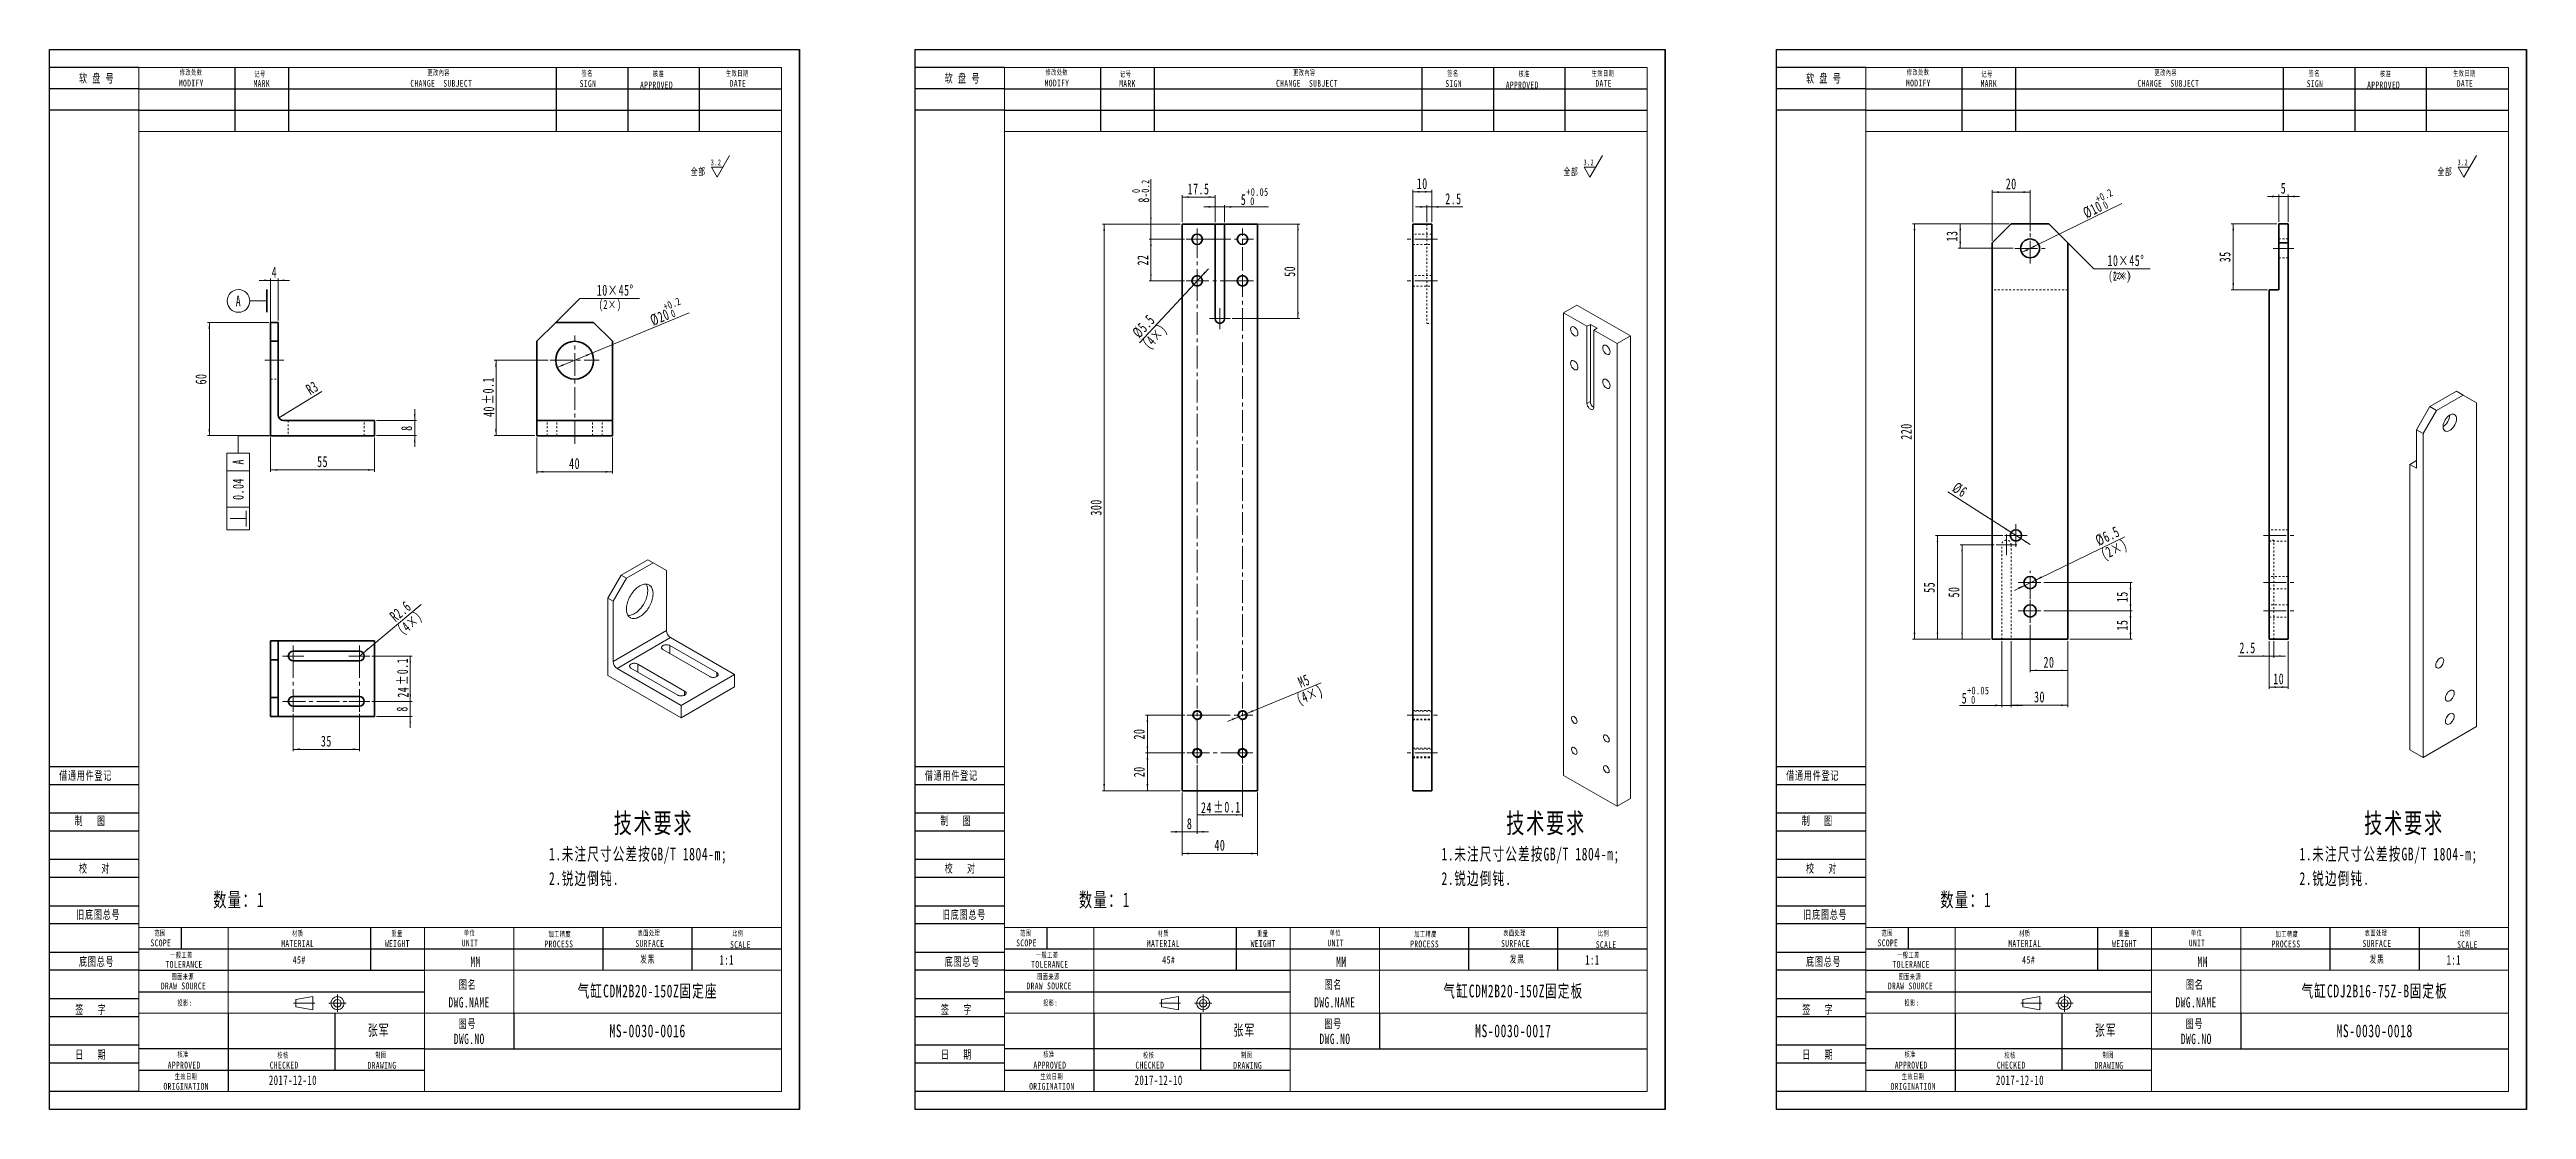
# Model space of a CAD drawing. Header units: millimetres. Extents: x 0 to 8592, y 0 to 561.
# Drawn here: x 6361 to 7672, y 0 to 561 of the extents above; entities that cross this region are included whole.
import ezdxf

# ---------------------------------------------------------------- set-up
doc = ezdxf.new("R2010")
doc.units = ezdxf.units.MM
for name, pattern in [('AD_LTYPE3 0 mm', [16, 11, -1, 1, -1, 1, -1]), ('AD_LTYPE6 0 mm', [12, 1, -1, 1, -1, 1, -1, 1, -1, 1, -1, 1, -1]), ('点画线', [18, 12, -2, 2, -2]), ('虚线', [2, 1, -1])]:
    doc.linetypes.add(name, pattern=pattern)
doc.layers.get('0').update_dxf_attribs({"lineweight": 35})
for name, color, linetype, lineweight in [('ACAD0', 7, 'Continuous', 0), ('ACADA-定位3-标高', 171, 'Continuous', 0), ('ACADA-构件3-柱砼', 9, 'Continuous', 0), ('ACADA-构件8-屋面', 7, 'Continuous', 0), ('EB0', 7, 'Continuous', 35), ('中心线层', 1, '点画线', 18), ('尺寸线层', 3, 'Continuous', 18), ('虚线层', 6, '虚线', 18)]:
    doc.layers.add(name, color=color, linetype=linetype, lineweight=lineweight)
doc.styles.add('标准', font='', dxfattribs={"width": 0.667})
doc.styles.get('标准').set_extended_font_data('宋体')
doc.dimstyles.new('标准', dxfattribs={"dimtxt": 5.779688, "dimasz": 3.5, "dimexe": 1, "dimexo": 1, "dimgap": 1.209086, "dimtad": 1, "dimdec": 1, "dimdsep": 46, "dimtxsty": '标准', "dimblk": '_CAXARROW', "dimcen": 0, "dimdle": 6, "dimazin": 2, "dimtfac": 0.707107, "dimtdec": 3, "dimtmove": 0, "dimatfit": 3, "dimfxl": 1, "dimfrac": 2, "dimtolj": 1, "dimlwd": 18, "dimarcsym": 0})

msp = doc.modelspace()

# ---------------------------------------------------------------- texts
at = {"layer": 'ACADA-定位3-标高', "linetype": 'Continuous', "lineweight": 18, "line_spacing_factor": 1.15057, "style": '标准'}
for s, insert, char_height, width, attachment_point in [('\\T1.1;数量：1', (6448.12, 106.33), 7.715, 38.9526, 7), ('\\T1.1;数量：1', (6906.3, 106.33), 7.715, 38.9526, 7), ('\\T1.1;数量：1', (7362.18, 106.33), 7.715, 38.9526, 7), ('\\T1.1;气缸CDM2B20-150Z固定座', (6678.04, 62.36), 6.743, 141.736, 5), ('\\T1.1;气缸CDM2B20-150Z固定板', (7136.21, 62.36), 6.743, 141.736, 5), ('\\T1.1;气缸CDJ2B16-75Z-B固定板', (7592.1, 62.36), 6.743, 141.736, 5), ('\\T1.1;MS-0030-0016', (6678.04, 41.58), 6.743, 141.736, 5), ('\\T1.1;MS-0030-0017', (7136.21, 41.58), 6.743, 141.736, 5), ('\\T1.1;MS-0030-0018', (7592.1, 41.58), 6.743, 141.736, 5), ('\\T1.1;2017-12-10', (6477.58, 12.89), 5.0988, 39.173, 7), ('\\T1.1;2017-12-10', (6935.75, 12.89), 5.0988, 39.173, 7), ('\\T1.1;2017-12-10', (7391.64, 12.89), 5.0988, 39.173, 7)]:
    msp.add_mtext(s, dxfattribs=dict(at, insert=insert, char_height=char_height, width=width, attachment_point=attachment_point))
at = {"layer": 'ACADA-定位3-标高', "linetype": 'AD_LTYPE3 0 mm', "lineweight": 0, "char_height": 5.097, "width": 10.8681, "attachment_point": 7, "line_spacing_factor": 1.15057, "style": '标准'}
for insert in [(6716.08, 76.59), (7174.26, 76.59), (7630.14, 76.59)]:
    msp.add_mtext('\\T1.1;1:1', dxfattribs=dict(at, insert=insert))
at = {"layer": 'ACADA-构件8-屋面', "linetype": 'Continuous', "lineweight": 18, "line_spacing_factor": 1.15057, "style": '标准'}
for s, insert, char_height, width, attachment_point in [('\\T1.1;修改处数', (6436.42, 549.11), 2.913, 20.7275, 5), ('\\T1.1;更改內容', (6567.47, 548.86), 2.913, 39.3958, 5), ('\\T1.1;修改处数', (6894.6, 549.11), 2.913, 20.7275, 5), ('\\T1.1;更改內容', (7025.64, 548.86), 2.913, 39.3958, 5), ('\\T1.1;修改处数', (7350.48, 549.11), 2.913, 20.7275, 5), ('\\T1.1;更改內容', (7481.53, 548.86), 2.913, 39.3958, 5), ('\\T1.1;软 盘 号', (6377.08, 548.28), 4.5511, 24.9916, 1), ('\\T1.1;MODIFY', (6436.53, 543.49), 3.6408, 16.591, 5), ('\\T1.1;记号', (6472.9, 548.12), 2.913, 14.5107, 5), ('\\T1.1;MARK', (6473.81, 543.27), 3.641, 12.4425, 5), ('\\T1.1;CHANGE  SUBJECT', (6568.83, 543.34), 3.6408, 35.2594, 5), ('\\T1.1;SIGN', (6646.45, 543.18), 3.641, 12.4425, 5), ('\\T1.1;签名', (6646.07, 548.52), 2.913, 14.5107, 5), ('\\T1.1;APPROVED', (6682.76, 542.47), 3.6408, 16.591, 5), ('\\T1.1;核准', (6683.79, 548.27), 2.913, 18.6593, 5), ('\\T1.1;生效日期', (6725.47, 548.52), 2.913, 16.5789, 5), ('\\T1.1;DATE', (6725.84, 543.34), 3.641, 12.4425, 5), ('\\T1.1;软 盘 号', (6835.25, 548.28), 4.5511, 24.9916, 1), ('\\T1.1;MODIFY', (6894.7, 543.49), 3.6408, 16.591, 5), ('\\T1.1;记号', (6931.07, 548.12), 2.913, 14.5107, 5), ('\\T1.1;MARK', (6931.98, 543.27), 3.641, 12.4425, 5), ('\\T1.1;CHANGE  SUBJECT', (7027, 543.34), 3.6408, 35.2594, 5), ('\\T1.1;SIGN', (7104.62, 543.18), 3.641, 12.4425, 5), ('\\T1.1;签名', (7104.24, 548.52), 2.913, 14.5107, 5), ('\\T1.1;APPROVED', (7140.93, 542.47), 3.6408, 16.591, 5), ('\\T1.1;核准', (7141.97, 548.27), 2.913, 18.6593, 5), ('\\T1.1;生效日期', (7183.65, 548.52), 2.913, 16.5789, 5), ('\\T1.1;DATE', (7184.01, 543.34), 3.641, 12.4425, 5), ('\\T1.1;软 盘 号', (7291.14, 548.28), 4.5511, 24.9916, 1), ('\\T1.1;MODIFY', (7350.59, 543.49), 3.6408, 16.591, 5), ('\\T1.1;记号', (7386.96, 548.12), 2.913, 14.5107, 5), ('\\T1.1;MARK', (7387.87, 543.27), 3.641, 12.4425, 5), ('\\T1.1;CHANGE  SUBJECT', (7482.88, 543.34), 3.6408, 35.2594, 5), ('\\T1.1;SIGN', (7560.51, 543.18), 3.641, 12.4425, 5), ('\\T1.1;签名', (7560.12, 548.52), 2.913, 14.5107, 5), ('\\T1.1;APPROVED', (7596.82, 542.47), 3.6408, 16.591, 5), ('\\T1.1;核准', (7597.85, 548.27), 2.913, 18.6593, 5), ('\\T1.1;生效日期', (7639.53, 548.52), 2.913, 16.5789, 5), ('\\T1.1;DATE', (7639.9, 543.34), 3.641, 12.4425, 5), ('\\T1.1;借通用件登记', (6366.59, 179.11), 4.5511, 42.9407, 1), ('\\T1.1;借通用件登记', (6824.77, 179.11), 4.5511, 42.9407, 1), ('\\T1.1;借通用件登记', (7280.65, 179.11), 4.5511, 42.9407, 1), ('\\T1.1;制   图', (6374.79, 155.13), 4.5511, 24.9916, 1), ('\\T1.1;制   图', (6832.96, 155.13), 4.5511, 24.9916, 1), ('\\T1.1;制   图', (7288.85, 155.13), 4.5511, 24.9916, 1), ('\\T1.1;校   对', (6377.08, 129.94), 4.5511, 24.9916, 1), ('\\T1.1;校   对', (6835.25, 129.94), 4.5511, 24.9916, 1), ('\\T1.1;校   对', (7291.14, 129.94), 4.5511, 24.9916, 1), ('\\T1.1;旧底图总号', (6375.62, 105.42), 4.5511, 71.2879, 1), ('\\T1.1;旧底图总号', (6833.79, 105.42), 4.5511, 71.2879, 1), ('\\T1.1;旧底图总号', (7289.67, 105.42), 4.5511, 71.2879, 1), ('\\T1.1;范围', (6420, 93.27), 2.913, 9.1903, 5), ('\\T1.1;材质', (6492.84, 93.14), 2.913, 15.0019, 5), ('\\T1.1;重量', (6545.42, 93.16), 2.913, 16.9391, 5), ('\\T1.1;单位', (6583.81, 93.24), 2.913, 13.0647, 5), ('\\T1.1;加工精度', (6631.57, 92.76), 2.913, 18.3844, 5), ('\\T1.1;表面处理', (6678.71, 93.31), 2.913, 18.3844, 5), ('\\T1.1;比例', (6725.81, 93.18), 2.913, 16.6913, 5), ('\\T1.1;范围', (6878.17, 93.27), 2.913, 9.1903, 5), ('\\T1.1;材质', (6951.02, 93.14), 2.913, 15.0019, 5), ('\\T1.1;重量', (7003.6, 93.16), 2.913, 16.9391, 5), ('\\T1.1;单位', (7041.98, 93.24), 2.913, 13.0647, 5), ('\\T1.1;加工精度', (7089.75, 92.76), 2.913, 18.3844, 5), ('\\T1.1;表面处理', (7136.88, 93.31), 2.913, 18.3844, 5), ('\\T1.1;比例', (7183.98, 93.18), 2.913, 16.6913, 5), ('\\T1.1;范围', (7334.06, 93.27), 2.913, 9.1903, 5), ('\\T1.1;材质', (7406.9, 93.14), 2.913, 15.0019, 5), ('\\T1.1;重量', (7459.48, 93.16), 2.913, 16.9391, 5), ('\\T1.1;单位', (7497.86, 93.24), 2.913, 13.0647, 5), ('\\T1.1;加工精度', (7545.63, 92.76), 2.913, 18.3844, 5), ('\\T1.1;表面处理', (7592.77, 93.31), 2.913, 18.3844, 5), ('\\T1.1;比例', (7639.87, 93.18), 2.913, 16.6913, 5), ('\\T1.1;底图总号', (6377.08, 80.56), 4.551, 24.9916, 1), ('\\T1.1;SCOPE', (6420.39, 88.18), 3.6408, 10.4963, 5), ('\\T1.1;TOLERANCE', (6432.71, 76.81), 3.6408, 18.4486, 5), ('\\T1.1;一般工差', (6431.32, 81.59), 2.913, 20.3216, 5), ('\\T1.1;MATERIAL', (6492.85, 87.9), 3.6408, 15.3921, 5), ('\\T1.1;WEIGHT', (6545.6, 87.82), 3.6408, 15.2903, 5), ('\\T1.1;UNIT', (6584.03, 88.16), 3.641, 11.0089, 5), ('\\T1.1;   MM', (6582.91, 78.18), 5.4613, 22.3434, 5), ('\\T1.1;PROCESS', (6631.09, 87.63), 3.6408, 14.676, 5), ('\\T1.1;SURFACE', (6679.22, 87.89), 3.6408, 14.5742, 5), ('\\T1.1;SCALE', (6727.15, 87.27), 3.6408, 15.1339, 5), ('\\T1.1;底图总号', (6835.25, 80.56), 4.551, 24.9916, 1), ('\\T1.1;SCOPE', (6878.57, 88.18), 3.6408, 10.4963, 5), ('\\T1.1;TOLERANCE', (6890.88, 76.81), 3.6408, 18.4486, 5), ('\\T1.1;一般工差', (6889.49, 81.59), 2.913, 20.3216, 5), ('\\T1.1;MATERIAL', (6951.02, 87.9), 3.6408, 15.3921, 5), ('\\T1.1;WEIGHT', (7003.77, 87.82), 3.6408, 15.2903, 5), ('\\T1.1;UNIT', (7042.2, 88.16), 3.641, 11.0089, 5), ('\\T1.1;   MM', (7041.09, 78.18), 5.4613, 22.3434, 5), ('\\T1.1;PROCESS', (7089.27, 87.63), 3.6408, 14.676, 5), ('\\T1.1;SURFACE', (7137.39, 87.89), 3.6408, 14.5742, 5), ('\\T1.1;SCALE', (7185.33, 87.27), 3.6408, 15.1339, 5), ('\\T1.1;底图总号', (7291.14, 80.56), 4.551, 24.9916, 1), ('\\T1.1;SCOPE', (7334.45, 88.18), 3.6408, 10.4963, 5), ('\\T1.1;TOLERANCE', (7346.76, 76.81), 3.6408, 18.4486, 5), ('\\T1.1;一般工差', (7345.38, 81.59), 2.913, 20.3216, 5), ('\\T1.1;MATERIAL', (7406.91, 87.9), 3.6408, 15.3921, 5), ('\\T1.1;WEIGHT', (7459.66, 87.82), 3.6408, 15.2903, 5), ('\\T1.1;UNIT', (7498.09, 88.16), 3.641, 11.0089, 5), ('\\T1.1;   MM', (7496.97, 78.18), 5.4613, 22.3434, 5), ('\\T1.1;PROCESS', (7545.15, 87.63), 3.6408, 14.676, 5), ('\\T1.1;SURFACE', (7593.28, 87.89), 3.6408, 14.5742, 5), ('\\T1.1;SCALE', (7641.21, 87.27), 3.6408, 15.1339, 5), ('\\T1.1;图面来源', (6432.01, 70.15), 2.913, 24.196, 5), ('\\T1.1;图名', (6582.78, 65.83), 4.551, 13.7855, 5), ('\\T1.1;图面来源', (6890.18, 70.15), 2.913, 24.196, 5), ('\\T1.1;图名', (7040.95, 65.83), 4.551, 13.7855, 5), ('\\T1.1;图面来源', (7346.07, 70.15), 2.913, 24.196, 5), ('\\T1.1;图名', (7496.84, 65.83), 4.551, 13.7855, 5), ('\\T1.1;签   字', (6375.1, 55.19), 4.5511, 24.9916, 1), ('\\T1.1;投影:', (6433.07, 56.28), 2.913, 108.913, 5), ('\\T1.1;签   字', (6833.27, 55.19), 4.5511, 24.9916, 1), ('\\T1.1;投影:', (6891.24, 56.28), 2.913, 108.913, 5), ('\\T1.1;签   字', (7289.16, 55.19), 4.5511, 24.9916, 1), ('\\T1.1;投影:', (7347.13, 56.28), 2.913, 108.913, 5), ('\\T1.1;张军', (6535.71, 41.66), 5.772, 75.5925, 5), ('\\T1.1;图号', (6582.65, 45.12), 4.551, 22.5029, 5), ('\\T1.1;张军', (6993.88, 41.66), 5.772, 75.5925, 5), ('\\T1.1;图号', (7040.82, 45.12), 4.551, 22.5029, 5), ('\\T1.1;张军', (7449.77, 41.66), 5.772, 75.5925, 5), ('\\T1.1;图号', (7496.71, 45.12), 4.551, 22.5029, 5), ('\\T1.1;日   期', (6375.1, 31.38), 4.5511, 24.9916, 1), ('\\T1.1;核准', (6432.23, 29.07), 2.913, 16.9391, 5), ('\\T1.1;校核', (6485.08, 28.58), 2.913, 15.0019, 5), ('\\T1.1;制图', (6536.95, 28.7), 2.913, 18.8763, 5), ('\\T1.1;日   期', (6833.27, 31.38), 4.5511, 24.9916, 1), ('\\T1.1;核准', (6890.4, 29.07), 2.913, 16.9391, 5), ('\\T1.1;校核', (6943.25, 28.58), 2.913, 15.0019, 5), ('\\T1.1;制图', (6995.13, 28.7), 2.913, 18.8763, 5), ('\\T1.1;日   期', (7289.16, 31.38), 4.5511, 24.9916, 1), ('\\T1.1;核准', (7346.29, 29.07), 2.913, 16.9391, 5), ('\\T1.1;校核', (7399.14, 28.58), 2.913, 15.0019, 5), ('\\T1.1;制图', (7451.01, 28.7), 2.913, 18.8763, 5), ('\\T1.1;ORIGINATION', (6433.8, 12.24), 3.6408, 20.5743, 5), ('\\T1.1;APPROVED', (6432.77, 23.46), 3.6408, 17.0202, 5), ('\\T1.1;生效日期', (6433.76, 17.29), 2.913, 24.196, 5), ('\\T1.1;CHECKED', (6485.67, 23.46), 3.6408, 14.676, 5), ('\\T1.1;DRAWING', (6537.47, 23.34), 3.6408, 14.1672, 5), ('\\T1.1;ORIGINATION', (6891.97, 12.24), 3.6408, 20.5743, 5), ('\\T1.1;APPROVED', (6890.94, 23.46), 3.6408, 17.0202, 5), ('\\T1.1;生效日期', (6891.94, 17.29), 2.913, 24.196, 5), ('\\T1.1;CHECKED', (6943.84, 23.46), 3.6408, 14.676, 5), ('\\T1.1;DRAWING', (6995.64, 23.34), 3.6408, 14.1672, 5), ('\\T1.1;ORIGINATION', (7347.86, 12.24), 3.6408, 20.5743, 5), ('\\T1.1;APPROVED', (7346.83, 23.46), 3.6408, 17.0202, 5), ('\\T1.1;生效日期', (7347.82, 17.29), 2.913, 24.196, 5), ('\\T1.1;CHECKED', (7399.72, 23.46), 3.6408, 14.676, 5), ('\\T1.1;DRAWING', (7451.52, 23.34), 3.6408, 14.1672, 5)]:
    msp.add_mtext(s, dxfattribs=dict(at, insert=insert, char_height=char_height, width=width, attachment_point=attachment_point))
at = {"layer": '尺寸线层', "linetype": 'Continuous', "lineweight": 18, "line_spacing_factor": 1.15057, "style": '标准'}
for s, insert, char_height, width, attachment_point in [('\\T1.1;(2×)', (7451.14, 443.77), 4.816, 22.3475, 1), ('\\T1.1;(2×)', (7453.36, 443.09), 3.371, 22.3475, 1), ('\\T1.1;(2×)', (6652.19, 428.68), 4.816, 12.589, 1), ('\\T1.1;技术要求', (6660.07, 156.92), 10.537, 72.7231, 1), ('\\T1.1;技术要求', (7132.45, 156.92), 10.537, 72.7231, 1), ('\\T1.1;技术要求', (7586.53, 156.92), 10.537, 72.7231, 1), ('\\T1.1;1.未注尺寸公差按GB/T 1804-m;\\P2.锐边倒钝.', (6625.84, 138.63), 6.743, 128.952, 1), ('\\T1.1;1.未注尺寸公差按GB/T 1804-m;\\P2.锐边倒钝.', (7098.22, 138.63), 6.743, 128.952, 1), ('\\T1.1;1.未注尺寸公差按GB/T 1804-m;\\P2.锐边倒钝.', (7552.3, 138.63), 6.743, 128.952, 1), ('\\T1.1;45#', (6493.64, 79.19), 3.848, 40.532, 5), ('\\T1.1;发黑', (6678.04, 79.37), 3.853, 47.2453, 5), ('\\T1.1;45#', (6953.83, 79.19), 3.848, 40.532, 5), ('\\T1.1;发黑', (7138.23, 79.37), 3.853, 47.2453, 5), ('\\T1.1;45#', (7408.92, 79.19), 3.848, 40.532, 5), ('\\T1.1;发黑', (7593.32, 79.37), 3.853, 47.2453, 5), ('\\T1.1;DRAW SOURCE', (6432.38, 65.39), 3.6408, 47.2128, 5), ('\\T1.1;DRAW SOURCE', (6890.55, 65.39), 3.6408, 47.2128, 5), ('\\T1.1;DRAW SOURCE', (7346.44, 65.39), 3.6408, 47.2128, 5), ('\\T1.1;DWG.NAME', (6583.55, 56.69), 5.4613, 47.2453, 5), ('\\T1.1;DWG.NAME', (7041.72, 56.69), 5.4613, 47.2453, 5), ('\\T1.1;DWG.NAME', (7497.61, 56.69), 5.4613, 47.2453, 5), ('\\T1.1;DWG.NO', (6583.65, 37.33), 5.4613, 47.4484, 5), ('\\T1.1;DWG.NO', (7041.82, 37.33), 5.4613, 47.4484, 5), ('\\T1.1;DWG.NO', (7497.71, 37.33), 5.4613, 47.4484, 5)]:
    msp.add_mtext(s, dxfattribs=dict(at, insert=insert, char_height=char_height, width=width, attachment_point=attachment_point))

# ---------------------------------------------------------------- blocks, each defined once
blk = doc.blocks.new('*X6')
at = {"layer": 'EB0', "color": 0, "linetype": 'Continuous', "lineweight": 18}
for p, q in [((0, 0), (12.7, 12.7)), ((12.7, 12.7), (44.2, 12.7))]:
    blk.add_line(p, q, dxfattribs=at)
at = {"layer": 'EB0', "color": 0, "linetype": 'Continuous', "lineweight": 18, "insert": (31.4, 17), "char_height": 5.78, "width": 29.716, "attachment_point": 5, "line_spacing_factor": 1.15057, "style": '标准'}
blk.add_mtext('\\T1.1;10×45%%D', dxfattribs=at)
blk = doc.blocks.new('*X200')
at = {"layer": 'EB0', "linetype": 'Continuous', "lineweight": 18}
for points in [[(6478.5, 338.7), (6482, 338.2), (6482, 339.1)], [(6533.5, 338.7), (6530, 338.2), (6530, 339.1)]]:
    blk.add_hatch(color=0, dxfattribs=at).paths.add_polyline_path(points, flags=0)
at = {"layer": 'EB0', "color": 0, "linetype": 'Continuous', "lineweight": 18}
for p, q in [((6478.5, 355.8), (6478.5, 337.7)), ((6533.5, 355.8), (6533.5, 337.7)), ((6533.5, 338.7), (6478.5, 338.7))]:
    blk.add_line(p, q, dxfattribs=at)
at = {"layer": 'EB0', "color": 0, "linetype": 'Continuous', "lineweight": 18, "insert": (6506, 343), "char_height": 5.78, "width": 8.121, "attachment_point": 5, "line_spacing_factor": 1.15057, "style": '标准'}
blk.add_mtext('\\T1.1;55', dxfattribs=at)
blk = doc.blocks.new('_CAXARROW')
blk.add_hatch(color=0).paths.add_polyline_path([(0, 0), (-1, 0.125), (-1, -0.125)], flags=0)
blk = doc.blocks.new('*X201')
at = {"layer": 'EB0', "linetype": 'Continuous', "lineweight": 18}
for points in [[(6446.1, 416.8), (6445.6, 413.3), (6446.5, 413.3)], [(6446.1, 356.8), (6445.6, 360.3), (6446.5, 360.3)]]:
    blk.add_hatch(color=0, dxfattribs=at).paths.add_polyline_path(points, flags=0)
at = {"layer": 'EB0', "color": 0, "linetype": 'Continuous', "lineweight": 18}
for p, q in [((6477.5, 416.8), (6445.1, 416.8)), ((6446.1, 356.8), (6446.1, 416.8)), ((6477.5, 356.8), (6445.1, 356.8))]:
    blk.add_line(p, q, dxfattribs=at)
at = {"layer": 'EB0', "color": 0, "linetype": 'Continuous', "lineweight": 18, "insert": (6441.7, 386.8), "char_height": 5.78, "width": 8.218, "attachment_point": 5, "rotation": 90, "line_spacing_factor": 1.15057, "style": '标准'}
blk.add_mtext('\\T1.1;60', dxfattribs=at)
blk = doc.blocks.new('*X203')
at = {"color": 0, "char_height": 5.78, "attachment_point": 1, "rotation": 90, "line_spacing_factor": 1.15057, "style": '标准'}
for s, insert, width in [('\\T1.1;%%P0.1', (6590.8, 373.4), 29.059), ('\\T1.1;40', (6591.1, 366.7), 40.777)]:
    blk.add_mtext(s, dxfattribs=dict(at, insert=insert, width=width))
blk = doc.blocks.new('*X202')
at = {"layer": 'EB0', "linetype": 'Continuous', "lineweight": 18}
for points in [[(6597.8, 396.8), (6597.3, 393.3), (6598.2, 393.3)], [(6597.8, 356.8), (6597.3, 360.3), (6598.2, 360.3)]]:
    blk.add_hatch(color=0, dxfattribs=at).paths.add_polyline_path(points, flags=0)
at = {"layer": 'EB0', "color": 0, "linetype": 'Continuous', "lineweight": 18}
for p, q in [((6625.4, 396.8), (6596.8, 396.8)), ((6597.8, 356.8), (6597.8, 396.8)), ((6618.4, 356.8), (6596.8, 356.8))]:
    blk.add_line(p, q, dxfattribs=at)
blk.add_blockref('*X203', (0, 0), dxfattribs=at)
blk = doc.blocks.new('*X205')
at = {"color": 0, "char_height": 5.78, "attachment_point": 1, "rotation": 22.4575, "line_spacing_factor": 1.15057, "style": '标准'}
for s, insert, width in [('\\T1.1;%%C20', (6678.7, 420.3), 35.577), ('\\T1.1;{\\H0.707107x;+0.2}', (6685.8, 426.7), 16.671), ('\\T1.1;{\\H0.707107x;0}', (6689.7, 423), 16.671)]:
    blk.add_mtext(s, dxfattribs=dict(at, insert=insert, width=width))
blk = doc.blocks.new('*X204')
at = {"layer": 'EB0', "linetype": 'Continuous', "lineweight": 18}
for points in [[(6630.2, 392.9), (6633.6, 393.9), (6633.3, 394.7)], [(6648.7, 400.6), (6645.6, 398.8), (6645.3, 399.6)]]:
    blk.add_hatch(color=0, dxfattribs=at).paths.add_polyline_path(points, flags=0)
at = {"layer": 'EB0', "color": 0, "linetype": 'Continuous', "lineweight": 18}
blk.add_line((6700, 421.8), (6630.2, 392.9), dxfattribs=at)
blk.add_blockref('*X205', (0, 0), dxfattribs=at)
blk = doc.blocks.new('*X206')
at = {"layer": '尺寸线层', "color": 0, "linetype": 'Continuous', "lineweight": 35}
blk.add_line((-2, -6), (-2, 6), dxfattribs=at)
at = {"layer": '尺寸线层', "color": 0, "linetype": 'Continuous', "lineweight": 18}
for p, q in [((0, -11.3), (0, 6)), ((-2, 0), (-11, 0))]:
    blk.add_line(p, q, dxfattribs=at)
blk.add_circle((-17, 0), 6, dxfattribs=at)
at = {"layer": '尺寸线层', "color": 0, "linetype": 'Continuous', "lineweight": 18, "insert": (-17, 0), "char_height": 5.78, "width": 3.951, "attachment_point": 5, "line_spacing_factor": 1.15057, "style": '标准'}
blk.add_mtext('\\T1.1;A', dxfattribs=at)
blk = doc.blocks.new('*X207')
at = {"layer": 'EB0', "linetype": 'Continuous', "lineweight": 18}
for points in [[(6478.5, 439), (6475, 439.5), (6475, 438.6)], [(6482.5, 439), (6486, 439.5), (6486, 438.6)]]:
    blk.add_hatch(color=0, dxfattribs=at).paths.add_polyline_path(points, flags=0)
at = {"layer": 'EB0', "color": 0, "linetype": 'Continuous', "lineweight": 18}
for p, q in [((6472.5, 439), (6488.5, 439)), ((6478.5, 417.8), (6478.5, 440)), ((6482.5, 417.8), (6482.5, 440))]:
    blk.add_line(p, q, dxfattribs=at)
at = {"layer": 'EB0', "color": 0, "linetype": 'Continuous', "lineweight": 18, "insert": (6480.5, 443.3), "char_height": 5.78, "width": 3.823, "attachment_point": 5, "line_spacing_factor": 1.15057, "style": '标准'}
blk.add_mtext('\\T1.1;4', dxfattribs=at)
blk = doc.blocks.new('*X208')
at = {"layer": 'EB0', "linetype": 'Continuous', "lineweight": 18}
for points in [[(6554.8, 364.8), (6555.2, 368.3), (6554.3, 368.3)], [(6554.8, 356.8), (6555.2, 353.3), (6554.3, 353.3)]]:
    blk.add_hatch(color=0, dxfattribs=at).paths.add_polyline_path(points, flags=0)
at = {"layer": 'EB0', "color": 0, "linetype": 'Continuous', "lineweight": 18}
for p, q in [((6554.8, 370.8), (6554.8, 350.8)), ((6534.5, 364.8), (6555.8, 364.8)), ((6534.5, 356.8), (6555.8, 356.8))]:
    blk.add_line(p, q, dxfattribs=at)
at = {"layer": 'EB0', "color": 0, "linetype": 'Continuous', "lineweight": 18, "insert": (6550.5, 360.8), "char_height": 5.78, "width": 3.63, "attachment_point": 5, "rotation": 90, "line_spacing_factor": 1.15057, "style": '标准'}
blk.add_mtext('\\T1.1;8', dxfattribs=at)
blk = doc.blocks.new('*X209')
at = {"layer": '尺寸线层', "color": 0, "linetype": 'Continuous', "lineweight": 18}
for p, q in [((-17.1, 0), (-17.1, -9.2)), ((0, 0), (-17.1, 0)), ((0, 0), (6, 0)), ((-11.1, -9.2), (-23.1, -9.2)), ((-23.1, -37.9), (-23.1, -9.2)), ((-11.1, -37.9), (-11.1, -9.2)), ((-11.1, -18.5), (-23.1, -18.5)), ((-23.1, -49.9), (-23.1, -37.9)), ((-11.1, -37.9), (-23.1, -37.9)), ((-11.1, -37.9), (-11.1, -49.9)), ((-23.1, -49.9), (-11.1, -49.9)), ((-21.3, -43.9), (-12.9, -43.9)), ((-12.9, -48.1), (-12.9, -39.7))]:
    blk.add_line(p, q, dxfattribs=at)
at = {"layer": '尺寸线层', "color": 0, "linetype": 'Continuous', "lineweight": 18, "char_height": 5.78, "attachment_point": 5, "rotation": 90, "line_spacing_factor": 1.15057, "style": '标准'}
for s, insert, width in [('\\T1.1;A', (-17.1, -13.8), 3.951), ('\\T1.1;0.04', (-17.1, -28.2), 17.393)]:
    blk.add_mtext(s, dxfattribs=dict(at, insert=insert, width=width))
blk = doc.blocks.new('*X210')
at = {"layer": 'EB0', "linetype": 'Continuous', "lineweight": 18}
for points in [[(6552.4, 216.1), (6552, 219.6), (6552.8, 219.6)], [(6552.4, 208.1), (6552, 204.6), (6552.8, 204.6)]]:
    blk.add_hatch(color=0, dxfattribs=at).paths.add_polyline_path(points, flags=0)
at = {"layer": 'EB0', "color": 0, "linetype": 'Continuous', "lineweight": 18}
for p, q in [((6532.1, 216.1), (6553.4, 216.1)), ((6552.4, 202.1), (6552.4, 222.1)), ((6534.5, 208.1), (6553.4, 208.1))]:
    blk.add_line(p, q, dxfattribs=at)
at = {"layer": 'EB0', "color": 0, "linetype": 'Continuous', "lineweight": 18, "insert": (6548.1, 212.1), "char_height": 5.78, "width": 3.63, "attachment_point": 5, "rotation": 90, "line_spacing_factor": 1.15057, "style": '标准'}
blk.add_mtext('\\T1.1;8', dxfattribs=at)
blk = doc.blocks.new('*X211')
at = {"layer": 'EB0', "linetype": 'Continuous', "lineweight": 18}
for points in [[(6490.5, 190.7), (6494, 191.2), (6494, 190.3)], [(6525.5, 190.7), (6522, 191.2), (6522, 190.3)]]:
    blk.add_hatch(color=0, dxfattribs=at).paths.add_polyline_path(points, flags=0)
at = {"layer": 'EB0', "color": 0, "linetype": 'Continuous', "lineweight": 18}
for p, q in [((6490.5, 209.5), (6490.5, 189.7)), ((6525.5, 209.5), (6525.5, 189.7)), ((6490.5, 190.7), (6525.5, 190.7))]:
    blk.add_line(p, q, dxfattribs=at)
at = {"layer": 'EB0', "color": 0, "linetype": 'Continuous', "lineweight": 18, "insert": (6508, 195), "char_height": 5.78, "width": 8.121, "attachment_point": 5, "line_spacing_factor": 1.15057, "style": '标准'}
blk.add_mtext('\\T1.1;35', dxfattribs=at)
blk = doc.blocks.new('*X212')
at = {"layer": 'EB0', "linetype": 'Continuous', "lineweight": 18}
blk.add_hatch(color=0, dxfattribs=at).paths.add_polyline_path([(6527.5, 241.8), (6530.4, 243.7), (6529.9, 244.3)], flags=0)
at = {"layer": 'EB0', "color": 0, "linetype": 'Continuous', "lineweight": 18}
blk.add_line((6558.2, 267.4), (6525.5, 240.1), dxfattribs=at)
at = {"layer": 'EB0', "color": 0, "linetype": 'Continuous', "lineweight": 18, "char_height": 5.78, "attachment_point": 5, "rotation": 39.8711, "line_spacing_factor": 1.15057, "style": '标准'}
for s, insert, width in [('\\T1.1;R2.6', (6547.2, 263.8), 24.353), ('\\T1.1;（4×）', (6552.7, 257.2), 33.607)]:
    blk.add_mtext(s, dxfattribs=dict(at, insert=insert, width=width))
blk = doc.blocks.new('*X214')
at = {"color": 0, "char_height": 5.78, "attachment_point": 1, "rotation": 90, "line_spacing_factor": 1.15057, "style": '标准'}
for s, insert, width in [('\\T1.1;%%P0.1', (6545.4, 224.7), 29.059), ('\\T1.1;24', (6545.7, 218.1), 40.606)]:
    blk.add_mtext(s, dxfattribs=dict(at, insert=insert, width=width))
blk = doc.blocks.new('*X213')
at = {"layer": 'EB0', "linetype": 'Continuous', "lineweight": 18}
for points in [[(6552.4, 240.1), (6552, 236.6), (6552.8, 236.6)], [(6552.4, 216.1), (6552, 219.6), (6552.8, 219.6)]]:
    blk.add_hatch(color=0, dxfattribs=at).paths.add_polyline_path(points, flags=0)
at = {"layer": 'EB0', "color": 0, "linetype": 'Continuous', "lineweight": 18}
for p, q in [((6532.1, 240.1), (6553.4, 240.1)), ((6552.4, 216.1), (6552.4, 240.1)), ((6532.1, 216.1), (6553.4, 216.1))]:
    blk.add_line(p, q, dxfattribs=at)
blk.add_blockref('*X214', (0, 0), dxfattribs=at)
blk = doc.blocks.new('*X215')
at = {"layer": 'EB0', "linetype": 'Continuous', "lineweight": 18}
blk.add_hatch(color=0, dxfattribs=at).paths.add_polyline_path([(6482.9, 366.2), (6485.7, 368.4), (6486.1, 367.7)], flags=0)
at = {"layer": 'EB0', "color": 0, "linetype": 'Continuous', "lineweight": 18}
blk.add_line((6482.9, 366.2), (6505.6, 380.2), dxfattribs=at)
at = {"layer": 'EB0', "color": 0, "linetype": 'Continuous', "lineweight": 18, "insert": (6500.5, 382.1), "char_height": 5.78, "width": 13.414, "attachment_point": 5, "rotation": 31.8335, "line_spacing_factor": 1.15057, "style": '标准'}
blk.add_mtext('\\T1.1;R3', dxfattribs=at)
blk = doc.blocks.new('*X253')
at = {"layer": 'EB0', "linetype": 'Continuous', "lineweight": 18}
for points in [[(6619.4, 337.7), (6622.9, 337.2), (6622.9, 338.1)], [(6659.4, 337.7), (6655.9, 337.2), (6655.9, 338.1)]]:
    blk.add_hatch(color=0, dxfattribs=at).paths.add_polyline_path(points, flags=0)
at = {"layer": 'EB0', "color": 0, "linetype": 'Continuous', "lineweight": 18}
for p, q in [((6619.4, 355.8), (6619.4, 336.7)), ((6659.4, 355.8), (6659.4, 336.7)), ((6659.4, 337.7), (6619.4, 337.7))]:
    blk.add_line(p, q, dxfattribs=at)
at = {"layer": 'EB0', "color": 0, "linetype": 'Continuous', "lineweight": 18, "insert": (6639.4, 342), "char_height": 5.78, "width": 8.218, "attachment_point": 5, "line_spacing_factor": 1.15057, "style": '标准'}
blk.add_mtext('\\T1.1;40', dxfattribs=at)
blk = doc.blocks.new('*X349')
at = {"layer": '尺寸线层', "linetype": 'Continuous', "lineweight": 18}
for p, q in [((3.5, 3.8), (9.5, 3.8)), ((6.5, -1.4), (3.5, 3.8)), ((6.5, -1.4), (13.1, 10.1))]:
    blk.add_line(p, q, dxfattribs=at)
at = {"layer": '尺寸线层', "linetype": 'Continuous', "lineweight": 18, "line_spacing_factor": 1.15057, "style": '标准'}
for s, insert, char_height, width, attachment_point in [('\\T1.1;全部', (-3.5, 1.3), 3.85, 17.164, 5), ('\\T1.1;3.2', (8.7, 6.4), 3.12, 6.818, 6)]:
    blk.add_mtext(s, dxfattribs=dict(at, insert=insert, char_height=char_height, width=width, attachment_point=attachment_point))
blk = doc.blocks.new('*X216')
at = {"layer": 'EB0', "linetype": 'Continuous', "lineweight": 18}
for points in [[(6919.7, 468.8), (6919.2, 465.3), (6920.1, 465.3)], [(6919.7, 168.8), (6919.2, 172.3), (6920.1, 172.3)]]:
    blk.add_hatch(color=0, dxfattribs=at).paths.add_polyline_path(points, flags=0)
at = {"layer": 'EB0', "color": 0, "linetype": 'Continuous', "lineweight": 18}
for p, q in [((6959.9, 468.8), (6918.7, 468.8)), ((6919.7, 168.8), (6919.7, 468.8)), ((6959.9, 168.8), (6918.7, 168.8))]:
    blk.add_line(p, q, dxfattribs=at)
at = {"layer": 'EB0', "color": 0, "linetype": 'Continuous', "lineweight": 18, "insert": (6915.4, 318.8), "char_height": 5.78, "width": 12.741, "attachment_point": 5, "rotation": 90, "line_spacing_factor": 1.15057, "style": '标准'}
blk.add_mtext('\\T1.1;300', dxfattribs=at)
blk = doc.blocks.new('*X217')
at = {"layer": 'EB0', "linetype": 'Continuous', "lineweight": 18}
for points in [[(6944.4, 460.8), (6944.8, 457.3), (6944, 457.3)], [(6944.4, 438.8), (6944.8, 442.3), (6944, 442.3)]]:
    blk.add_hatch(color=0, dxfattribs=at).paths.add_polyline_path(points, flags=0)
at = {"layer": 'EB0', "color": 0, "linetype": 'Continuous', "lineweight": 18}
for p, q in [((6962.1, 460.8), (6943.4, 460.8)), ((6944.4, 460.8), (6944.4, 438.8)), ((6962.1, 438.8), (6943.4, 438.8))]:
    blk.add_line(p, q, dxfattribs=at)
at = {"layer": 'EB0', "color": 0, "linetype": 'Continuous', "lineweight": 18, "insert": (6940.1, 449.8), "char_height": 5.78, "width": 8.121, "attachment_point": 5, "rotation": 90, "line_spacing_factor": 1.15057, "style": '标准'}
blk.add_mtext('\\T1.1;22', dxfattribs=at)
blk = doc.blocks.new('*X219')
at = {"color": 0, "char_height": 5.78, "attachment_point": 1, "rotation": 90, "line_spacing_factor": 1.15057, "style": '标准'}
for s, insert, width in [('\\T1.1;{\\H0.707107x;0}', (6934.5, 485.3), 16.671), ('\\T1.1;{\\H0.707107x;-0.2}', (6939.4, 483.1), 16.671), ('\\T1.1;8', (6937.7, 480.2), 23.386)]:
    blk.add_mtext(s, dxfattribs=dict(at, insert=insert, width=width))
blk = doc.blocks.new('*X218')
at = {"layer": 'EB0', "linetype": 'Continuous', "lineweight": 18}
for points in [[(6944.4, 468.8), (6944.8, 472.3), (6944, 472.3)], [(6944.4, 460.8), (6944.8, 457.3), (6944, 457.3)]]:
    blk.add_hatch(color=0, dxfattribs=at).paths.add_polyline_path(points, flags=0)
at = {"layer": 'EB0', "color": 0, "linetype": 'Continuous', "lineweight": 18}
for p, q in [((6944.4, 492.7), (6944.4, 454.8)), ((6959.9, 468.8), (6943.4, 468.8)), ((6962.1, 460.8), (6943.4, 460.8))]:
    blk.add_line(p, q, dxfattribs=at)
blk.add_blockref('*X219', (0, 0), dxfattribs=at)
blk = doc.blocks.new('*X220')
at = {"layer": 'EB0', "linetype": 'Continuous', "lineweight": 18}
for points in [[(6960.9, 483.1), (6964.4, 483.6), (6964.4, 482.7)], [(6978.4, 483.1), (6974.9, 483.6), (6974.9, 482.7)]]:
    blk.add_hatch(color=0, dxfattribs=at).paths.add_polyline_path(points, flags=0)
at = {"layer": 'EB0', "color": 0, "linetype": 'Continuous', "lineweight": 18}
for p, q in [((6960.9, 469.8), (6960.9, 484.1)), ((6960.9, 483.1), (6978.4, 483.1)), ((6978.4, 469.8), (6978.4, 484.1))]:
    blk.add_line(p, q, dxfattribs=at)
at = {"layer": 'EB0', "color": 0, "linetype": 'Continuous', "lineweight": 18, "insert": (6969.6, 487.4), "char_height": 5.78, "width": 17.168, "attachment_point": 5, "line_spacing_factor": 1.15057, "style": '标准'}
blk.add_mtext('\\T1.1;17.5', dxfattribs=at)
blk = doc.blocks.new('*X221')
at = {"layer": 'EB0', "linetype": 'Continuous', "lineweight": 18}
for points in [[(7022.2, 468.8), (7022.7, 465.3), (7021.8, 465.3)], [(7022.2, 418.8), (7022.7, 422.3), (7021.8, 422.3)]]:
    blk.add_hatch(color=0, dxfattribs=at).paths.add_polyline_path(points, flags=0)
at = {"layer": 'EB0', "color": 0, "linetype": 'Continuous', "lineweight": 18}
for p, q in [((6984.4, 468.8), (7023.2, 468.8)), ((7022.2, 468.8), (7022.2, 418.8)), ((6987.4, 418.8), (7023.2, 418.8))]:
    blk.add_line(p, q, dxfattribs=at)
at = {"layer": 'EB0', "color": 0, "linetype": 'Continuous', "lineweight": 18, "insert": (7017.9, 443.8), "char_height": 5.78, "width": 8.218, "attachment_point": 5, "rotation": 90, "line_spacing_factor": 1.15057, "style": '标准'}
blk.add_mtext('\\T1.1;50', dxfattribs=at)
blk = doc.blocks.new('*X223')
at = {"color": 0, "char_height": 5.78, "attachment_point": 1, "line_spacing_factor": 1.15057, "style": '标准'}
for s, insert, width in [('\\T1.1;{\\H0.707107x;+0.05}', (6994.9, 487.9), 20.935), ('\\T1.1;5', (6992, 484.7), 27.48), ('\\T1.1;{\\H0.707107x;0}', (6997, 483), 20.935)]:
    blk.add_mtext(s, dxfattribs=dict(at, insert=insert, width=width))
blk = doc.blocks.new('*X222')
at = {"layer": 'EB0', "linetype": 'Continuous', "lineweight": 18}
for points in [[(6978.4, 477.9), (6974.9, 477.5), (6974.9, 478.4)], [(6983.4, 477.9), (6986.9, 477.5), (6986.9, 478.4)]]:
    blk.add_hatch(color=0, dxfattribs=at).paths.add_polyline_path(points, flags=0)
at = {"layer": 'EB0', "color": 0, "linetype": 'Continuous', "lineweight": 18}
for p, q in [((7006.7, 477.9), (6972.4, 477.9)), ((6978.4, 469.8), (6978.4, 478.9)), ((6983.4, 469.8), (6983.4, 478.9))]:
    blk.add_line(p, q, dxfattribs=at)
blk.add_blockref('*X223', (0, 0), dxfattribs=at)
blk = doc.blocks.new('*X224')
at = {"layer": 'EB0', "linetype": 'Continuous', "lineweight": 18}
for points in [[(7090.5, 477.9), (7087, 477.5), (7087, 478.4)], [(7093, 477.9), (7096.5, 477.5), (7096.5, 478.4)]]:
    blk.add_hatch(color=0, dxfattribs=at).paths.add_polyline_path(points, flags=0)
at = {"layer": 'EB0', "color": 0, "linetype": 'Continuous', "lineweight": 18}
for p, q in [((7109.5, 477.9), (7084.5, 477.9)), ((7090.5, 469.8), (7090.5, 478.9)), ((7093, 469.8), (7093, 478.9))]:
    blk.add_line(p, q, dxfattribs=at)
at = {"layer": 'EB0', "color": 0, "linetype": 'Continuous', "lineweight": 18, "insert": (7104.5, 482.2), "char_height": 5.78, "width": 12.645, "attachment_point": 5, "line_spacing_factor": 1.15057, "style": '标准'}
blk.add_mtext('\\T1.1;2.5', dxfattribs=at)
blk = doc.blocks.new('*X225')
at = {"layer": 'EB0', "linetype": 'Continuous', "lineweight": 18}
for points in [[(7083, 485.9), (7086.5, 486.4), (7086.5, 485.5)], [(7093, 485.9), (7089.5, 486.4), (7089.5, 485.5)]]:
    blk.add_hatch(color=0, dxfattribs=at).paths.add_polyline_path(points, flags=0)
at = {"layer": 'EB0', "color": 0, "linetype": 'Continuous', "lineweight": 18}
for p, q in [((7083, 469.8), (7083, 486.9)), ((7083, 485.9), (7093, 485.9)), ((7093, 469.8), (7093, 486.9))]:
    blk.add_line(p, q, dxfattribs=at)
at = {"layer": 'EB0', "color": 0, "linetype": 'Continuous', "lineweight": 18, "insert": (7088, 490.2), "char_height": 5.78, "width": 8.218, "attachment_point": 5, "line_spacing_factor": 1.15057, "style": '标准'}
blk.add_mtext('\\T1.1;10', dxfattribs=at)
blk = doc.blocks.new('*X226')
at = {"layer": 'EB0', "linetype": 'Continuous', "lineweight": 18}
for points in [[(6967, 436.8), (6964.3, 434.5), (6964.9, 433.9)], [(6970.7, 440.8), (6972.8, 443.7), (6973.4, 443.1)]]:
    blk.add_hatch(color=0, dxfattribs=at).paths.add_polyline_path(points, flags=0)
at = {"layer": 'EB0', "color": 0, "linetype": 'Continuous', "lineweight": 18}
blk.add_line((6938.3, 405.9), (6974.8, 445.2), dxfattribs=at)
at = {"layer": 'EB0', "color": 0, "linetype": 'Continuous', "lineweight": 18, "char_height": 5.78, "attachment_point": 5, "rotation": 47.1178, "line_spacing_factor": 1.15057, "style": '标准'}
for s, insert, width in [('\\T1.1;%%C5.5', (6940.6, 414.7), 26.503), ('\\T1.1;(4×)', (6947, 408.8), 31.787)]:
    blk.add_mtext(s, dxfattribs=dict(at, insert=insert, width=width))
blk = doc.blocks.new('*X227')
at = {"layer": 'EB0', "linetype": 'Continuous', "lineweight": 18}
for points in [[(6942.6, 188.8), (6943, 185.3), (6942.1, 185.3)], [(6942.6, 168.8), (6943, 172.3), (6942.1, 172.3)]]:
    blk.add_hatch(color=0, dxfattribs=at).paths.add_polyline_path(points, flags=0)
at = {"layer": 'EB0', "color": 0, "linetype": 'Continuous', "lineweight": 18}
for p, q in [((6962.4, 188.8), (6941.6, 188.8)), ((6942.6, 188.8), (6942.6, 168.8)), ((6959.9, 168.8), (6941.6, 168.8))]:
    blk.add_line(p, q, dxfattribs=at)
at = {"layer": 'EB0', "color": 0, "linetype": 'Continuous', "lineweight": 18, "insert": (6938.2, 178.8), "char_height": 5.78, "width": 8.218, "attachment_point": 5, "rotation": 90, "line_spacing_factor": 1.15057, "style": '标准'}
blk.add_mtext('\\T1.1;20', dxfattribs=at)
blk = doc.blocks.new('*X229')
at = {"color": 0, "char_height": 5.78, "attachment_point": 1, "line_spacing_factor": 1.15057, "style": '标准'}
for s, insert, width in [('\\T1.1;24', (6970.9, 162.7), 40.606), ('\\T1.1;%%P0.1', (6977.5, 163), 29.059)]:
    blk.add_mtext(s, dxfattribs=dict(at, insert=insert, width=width))
blk = doc.blocks.new('*X228')
at = {"layer": 'EB0', "linetype": 'Continuous', "lineweight": 18}
for points in [[(6968.9, 156), (6972.4, 155.6), (6972.4, 156.4)], [(6992.9, 156), (6989.4, 155.6), (6989.4, 156.4)]]:
    blk.add_hatch(color=0, dxfattribs=at).paths.add_polyline_path(points, flags=0)
at = {"layer": 'EB0', "color": 0, "linetype": 'Continuous', "lineweight": 18}
for p, q in [((6968.9, 182.3), (6968.9, 155)), ((6992.9, 182.3), (6992.9, 155)), ((6992.9, 156), (6968.9, 156))]:
    blk.add_line(p, q, dxfattribs=at)
blk.add_blockref('*X229', (0, 0), dxfattribs=at)
blk = doc.blocks.new('*X230')
at = {"layer": 'EB0', "linetype": 'Continuous', "lineweight": 18}
for points in [[(6960.9, 147), (6957.4, 146.6), (6957.4, 147.5)], [(6968.9, 147), (6972.4, 146.6), (6972.4, 147.5)]]:
    blk.add_hatch(color=0, dxfattribs=at).paths.add_polyline_path(points, flags=0)
at = {"layer": 'EB0', "color": 0, "linetype": 'Continuous', "lineweight": 18}
for p, q in [((6968.9, 182.3), (6968.9, 146)), ((6960.9, 167.8), (6960.9, 146)), ((6974.9, 147), (6954.9, 147))]:
    blk.add_line(p, q, dxfattribs=at)
at = {"layer": 'EB0', "color": 0, "linetype": 'Continuous', "lineweight": 18, "insert": (6964.9, 151.3), "char_height": 5.78, "width": 3.63, "attachment_point": 5, "line_spacing_factor": 1.15057, "style": '标准'}
blk.add_mtext('\\T1.1;8', dxfattribs=at)
blk = doc.blocks.new('*X231')
at = {"layer": 'EB0', "linetype": 'Continuous', "lineweight": 18}
for points in [[(6960.9, 135.5), (6964.4, 135.1), (6964.4, 136)], [(7000.9, 135.5), (6997.4, 135.1), (6997.4, 136)]]:
    blk.add_hatch(color=0, dxfattribs=at).paths.add_polyline_path(points, flags=0)
at = {"layer": 'EB0', "color": 0, "linetype": 'Continuous', "lineweight": 18}
for p, q in [((6960.9, 167.8), (6960.9, 134.5)), ((7000.9, 167.8), (7000.9, 134.5)), ((7000.9, 135.5), (6960.9, 135.5))]:
    blk.add_line(p, q, dxfattribs=at)
at = {"layer": 'EB0', "color": 0, "linetype": 'Continuous', "lineweight": 18, "insert": (6980.9, 139.9), "char_height": 5.78, "width": 8.218, "attachment_point": 5, "line_spacing_factor": 1.15057, "style": '标准'}
blk.add_mtext('\\T1.1;40', dxfattribs=at)
blk = doc.blocks.new('*X232')
at = {"layer": 'EB0', "linetype": 'Continuous', "lineweight": 18}
for points in [[(6995.2, 209.7), (6998.6, 210.7), (6998.3, 211.5)], [(6990.6, 207.8), (6987.5, 206.1), (6987.2, 206.9)]]:
    blk.add_hatch(color=0, dxfattribs=at).paths.add_polyline_path(points, flags=0)
at = {"layer": 'EB0', "color": 0, "linetype": 'Continuous', "lineweight": 18}
blk.add_line((7034.5, 226), (6985, 205.5), dxfattribs=at)
at = {"layer": 'EB0', "color": 0, "linetype": 'Continuous', "lineweight": 18, "char_height": 5.78, "attachment_point": 5, "rotation": 22.461, "line_spacing_factor": 1.15057, "style": '标准'}
for s, insert, width in [('\\T1.1;(4×)', (7028.7, 218.9), 24.503), ('\\T1.1;M5', (7025.4, 226.9), 11.606)]:
    blk.add_mtext(s, dxfattribs=dict(at, insert=insert, width=width))
blk = doc.blocks.new('*X270')
at = {"layer": 'EB0', "linetype": 'Continuous', "lineweight": 18}
for points in [[(6942.6, 208.8), (6942.1, 205.3), (6943, 205.3)], [(6942.6, 188.8), (6942.1, 192.3), (6943, 192.3)]]:
    blk.add_hatch(color=0, dxfattribs=at).paths.add_polyline_path(points, flags=0)
at = {"layer": 'EB0', "color": 0, "linetype": 'Continuous', "lineweight": 18}
for p, q in [((6962.4, 208.8), (6941.6, 208.8)), ((6942.6, 188.8), (6942.6, 208.8)), ((6962.4, 188.8), (6941.6, 188.8))]:
    blk.add_line(p, q, dxfattribs=at)
at = {"layer": 'EB0', "color": 0, "linetype": 'Continuous', "lineweight": 18, "insert": (6938.2, 198.8), "char_height": 5.78, "width": 8.218, "attachment_point": 5, "rotation": 90, "line_spacing_factor": 1.15057, "style": '标准'}
blk.add_mtext('\\T1.1;20', dxfattribs=at)
blk = doc.blocks.new('*X350')
at = {"layer": '尺寸线层', "linetype": 'Continuous', "lineweight": 18}
for p, q in [((3.5, 3.8), (9.5, 3.8)), ((6.5, -1.4), (3.5, 3.8)), ((6.5, -1.4), (13.1, 10.1))]:
    blk.add_line(p, q, dxfattribs=at)
at = {"layer": '尺寸线层', "linetype": 'Continuous', "lineweight": 18, "line_spacing_factor": 1.15057, "style": '标准'}
for s, insert, char_height, width, attachment_point in [('\\T1.1;全部', (-3.5, 1.3), 3.85, 17.164, 5), ('\\T1.1;3.2', (8.7, 6.4), 3.12, 6.818, 6)]:
    blk.add_mtext(s, dxfattribs=dict(at, insert=insert, char_height=char_height, width=width, attachment_point=attachment_point))
blk = doc.blocks.new('*X233')
at = {"layer": 'EB0', "linetype": 'Continuous', "lineweight": 18}
for points in [[(7373.7, 299), (7373.3, 295.5), (7374.1, 295.5)], [(7373.7, 249), (7373.3, 252.5), (7374.1, 252.5)]]:
    blk.add_hatch(color=0, dxfattribs=at).paths.add_polyline_path(points, flags=0)
at = {"layer": 'EB0', "color": 0, "linetype": 'Continuous', "lineweight": 18}
for p, q in [((7390.7, 299), (7372.7, 299)), ((7373.7, 249), (7373.7, 299)), ((7388.7, 249), (7372.7, 249))]:
    blk.add_line(p, q, dxfattribs=at)
at = {"layer": 'EB0', "color": 0, "linetype": 'Continuous', "lineweight": 18, "insert": (7369.4, 274), "char_height": 5.78, "width": 8.218, "attachment_point": 5, "rotation": 90, "line_spacing_factor": 1.15057, "style": '标准'}
blk.add_mtext('\\T1.1;50', dxfattribs=at)
blk = doc.blocks.new('*X234')
at = {"layer": 'EB0', "linetype": 'Continuous', "lineweight": 18}
for points in [[(7399.7, 214.1), (7403.2, 213.6), (7403.2, 214.5)], [(7429.7, 214.1), (7426.2, 213.6), (7426.2, 214.5)]]:
    blk.add_hatch(color=0, dxfattribs=at).paths.add_polyline_path(points, flags=0)
at = {"layer": 'EB0', "color": 0, "linetype": 'Continuous', "lineweight": 18}
for p, q in [((7399.7, 248), (7399.7, 213.1)), ((7429.7, 248), (7429.7, 213.1)), ((7429.7, 214.1), (7399.7, 214.1))]:
    blk.add_line(p, q, dxfattribs=at)
at = {"layer": 'EB0', "color": 0, "linetype": 'Continuous', "lineweight": 18, "insert": (7414.7, 218.4), "char_height": 5.78, "width": 8.218, "attachment_point": 5, "line_spacing_factor": 1.15057, "style": '标准'}
blk.add_mtext('\\T1.1;30', dxfattribs=at)
blk = doc.blocks.new('*X236')
at = {"color": 0, "char_height": 5.78, "attachment_point": 1, "line_spacing_factor": 1.15057, "style": '标准'}
for s, insert, width in [('\\T1.1;{\\H0.707107x;+0.05}', (7376.4, 223.9), 20.935), ('\\T1.1;5', (7373.5, 220.7), 27.48), ('\\T1.1;{\\H0.707107x;0}', (7378.5, 219), 20.935)]:
    blk.add_mtext(s, dxfattribs=dict(at, insert=insert, width=width))
blk = doc.blocks.new('*X235')
at = {"layer": 'EB0', "linetype": 'Continuous', "lineweight": 18}
for points in [[(7394.7, 214), (7391.2, 214.4), (7391.2, 213.5)], [(7399.7, 214), (7403.2, 214.4), (7403.2, 213.5)]]:
    blk.add_hatch(color=0, dxfattribs=at).paths.add_polyline_path(points, flags=0)
at = {"layer": 'EB0', "color": 0, "linetype": 'Continuous', "lineweight": 18}
for p, q in [((7394.7, 248), (7394.7, 213)), ((7399.7, 248), (7399.7, 213)), ((7372.3, 214), (7405.7, 214))]:
    blk.add_line(p, q, dxfattribs=at)
blk.add_blockref('*X236', (0, 0), dxfattribs=at)
blk = doc.blocks.new('*X237')
at = {"layer": 'EB0', "linetype": 'Continuous', "lineweight": 18}
for points in [[(7409.7, 232.5), (7413.2, 232.1), (7413.2, 232.9)], [(7429.7, 232.5), (7426.2, 232.1), (7426.2, 232.9)]]:
    blk.add_hatch(color=0, dxfattribs=at).paths.add_polyline_path(points, flags=0)
at = {"layer": 'EB0', "color": 0, "linetype": 'Continuous', "lineweight": 18}
for p, q in [((7409.7, 256.7), (7409.7, 231.5)), ((7429.7, 248), (7429.7, 231.5)), ((7429.7, 232.5), (7409.7, 232.5))]:
    blk.add_line(p, q, dxfattribs=at)
at = {"layer": 'EB0', "color": 0, "linetype": 'Continuous', "lineweight": 18, "insert": (7419.7, 236.8), "char_height": 5.78, "width": 8.218, "attachment_point": 5, "line_spacing_factor": 1.15057, "style": '标准'}
blk.add_mtext('\\T1.1;20', dxfattribs=at)
blk = doc.blocks.new('*X238')
at = {"layer": 'EB0', "linetype": 'Continuous', "lineweight": 18}
for points in [[(7462.8, 264), (7463.3, 260.5), (7462.4, 260.5)], [(7462.8, 249), (7463.3, 252.5), (7462.4, 252.5)]]:
    blk.add_hatch(color=0, dxfattribs=at).paths.add_polyline_path(points, flags=0)
at = {"layer": 'EB0', "color": 0, "linetype": 'Continuous', "lineweight": 18}
for p, q in [((7417, 264), (7463.8, 264)), ((7462.8, 264), (7462.8, 249)), ((7430.7, 249), (7463.8, 249))]:
    blk.add_line(p, q, dxfattribs=at)
at = {"layer": 'EB0', "color": 0, "linetype": 'Continuous', "lineweight": 18, "insert": (7458.5, 256.5), "char_height": 5.78, "width": 8.121, "attachment_point": 5, "rotation": 90, "line_spacing_factor": 1.15057, "style": '标准'}
blk.add_mtext('\\T1.1;15', dxfattribs=at)
blk = doc.blocks.new('*X239')
at = {"layer": 'EB0', "linetype": 'Continuous', "lineweight": 18}
for points in [[(7462.8, 279), (7463.3, 275.5), (7462.4, 275.5)], [(7462.8, 264), (7463.3, 267.5), (7462.4, 267.5)]]:
    blk.add_hatch(color=0, dxfattribs=at).paths.add_polyline_path(points, flags=0)
at = {"layer": 'EB0', "color": 0, "linetype": 'Continuous', "lineweight": 18}
for p, q in [((7417, 279), (7463.8, 279)), ((7462.8, 279), (7462.8, 264)), ((7417, 264), (7463.8, 264))]:
    blk.add_line(p, q, dxfattribs=at)
at = {"layer": 'EB0', "color": 0, "linetype": 'Continuous', "lineweight": 18, "insert": (7458.5, 271.5), "char_height": 5.78, "width": 8.121, "attachment_point": 5, "rotation": 90, "line_spacing_factor": 1.15057, "style": '标准'}
blk.add_mtext('\\T1.1;15', dxfattribs=at)
blk = doc.blocks.new('*X240')
at = {"layer": 'EB0', "linetype": 'Continuous', "lineweight": 18}
for points in [[(7348.5, 469), (7348.1, 465.5), (7349, 465.5)], [(7348.5, 249), (7348.1, 252.5), (7349, 252.5)]]:
    blk.add_hatch(color=0, dxfattribs=at).paths.add_polyline_path(points, flags=0)
at = {"layer": 'EB0', "color": 0, "linetype": 'Continuous', "lineweight": 18}
for p, q in [((7398.7, 469), (7347.5, 469)), ((7348.5, 249), (7348.5, 469)), ((7388.7, 249), (7347.5, 249))]:
    blk.add_line(p, q, dxfattribs=at)
at = {"layer": 'EB0', "color": 0, "linetype": 'Continuous', "lineweight": 18, "insert": (7344.2, 359), "char_height": 5.78, "width": 12.741, "attachment_point": 5, "rotation": 90, "line_spacing_factor": 1.15057, "style": '标准'}
blk.add_mtext('\\T1.1;220', dxfattribs=at)
blk = doc.blocks.new('*X241')
at = {"layer": 'EB0', "linetype": 'Continuous', "lineweight": 18}
for points in [[(7360.7, 304), (7361.1, 300.5), (7360.3, 300.5)], [(7360.7, 249), (7361.1, 252.5), (7360.3, 252.5)]]:
    blk.add_hatch(color=0, dxfattribs=at).paths.add_polyline_path(points, flags=0)
at = {"layer": 'EB0', "color": 0, "linetype": 'Continuous', "lineweight": 18}
for p, q in [((7395.2, 304), (7359.7, 304)), ((7360.7, 304), (7360.7, 249)), ((7388.7, 249), (7359.7, 249))]:
    blk.add_line(p, q, dxfattribs=at)
at = {"layer": 'EB0', "color": 0, "linetype": 'Continuous', "lineweight": 18, "insert": (7356.4, 276.5), "char_height": 5.78, "width": 8.121, "attachment_point": 5, "rotation": 90, "line_spacing_factor": 1.15057, "style": '标准'}
blk.add_mtext('\\T1.1;55', dxfattribs=at)
blk = doc.blocks.new('*X242')
at = {"layer": 'EB0', "linetype": 'Continuous', "lineweight": 18}
for points in [[(7389.7, 485.8), (7393.2, 485.3), (7393.2, 486.2)], [(7409.7, 485.8), (7406.2, 485.3), (7406.2, 486.2)]]:
    blk.add_hatch(color=0, dxfattribs=at).paths.add_polyline_path(points, flags=0)
at = {"layer": 'EB0', "color": 0, "linetype": 'Continuous', "lineweight": 18}
for p, q in [((7389.7, 460), (7389.7, 486.8)), ((7409.7, 485.8), (7389.7, 485.8)), ((7409.7, 465), (7409.7, 486.8))]:
    blk.add_line(p, q, dxfattribs=at)
at = {"layer": 'EB0', "color": 0, "linetype": 'Continuous', "lineweight": 18, "insert": (7399.7, 490.1), "char_height": 5.78, "width": 8.218, "attachment_point": 5, "line_spacing_factor": 1.15057, "style": '标准'}
blk.add_mtext('\\T1.1;20', dxfattribs=at)
blk = doc.blocks.new('*X243')
at = {"layer": 'EB0', "linetype": 'Continuous', "lineweight": 18}
for points in [[(7372.7, 469), (7372.3, 465.5), (7373.2, 465.5)], [(7372.7, 456), (7372.3, 459.5), (7373.2, 459.5)]]:
    blk.add_hatch(color=0, dxfattribs=at).paths.add_polyline_path(points, flags=0)
at = {"layer": 'EB0', "color": 0, "linetype": 'Continuous', "lineweight": 18}
for p, q in [((7398.7, 469), (7371.7, 469)), ((7372.7, 456), (7372.7, 469)), ((7400.7, 456), (7371.7, 456))]:
    blk.add_line(p, q, dxfattribs=at)
at = {"layer": 'EB0', "color": 0, "linetype": 'Continuous', "lineweight": 18, "insert": (7368.4, 462.5), "char_height": 5.78, "width": 8.121, "attachment_point": 5, "rotation": 90, "line_spacing_factor": 1.15057, "style": '标准'}
blk.add_mtext('\\T1.1;13', dxfattribs=at)
blk = doc.blocks.new('*X245')
at = {"color": 0, "char_height": 5.78, "attachment_point": 1, "rotation": 26.1324, "line_spacing_factor": 1.15057, "style": '标准'}
for s, insert, width in [('\\T1.1;{\\H0.707107x;+0.2}', (7443.8, 483.7), 16.671), ('\\T1.1;%%C10', (7437, 476.9), 35.577), ('\\T1.1;{\\H0.707107x;0}', (7447.8, 480.3), 16.671)]:
    blk.add_mtext(s, dxfattribs=dict(at, insert=insert, width=width))
blk = doc.blocks.new('*X244')
at = {"layer": 'EB0', "linetype": 'Continuous', "lineweight": 18}
for points in [[(7405.2, 453.8), (7408.6, 454.9), (7408.2, 455.7)], [(7414.2, 458.2), (7411.2, 456.2), (7410.9, 457)]]:
    blk.add_hatch(color=0, dxfattribs=at).paths.add_polyline_path(points, flags=0)
at = {"layer": 'EB0', "color": 0, "linetype": 'Continuous', "lineweight": 18}
blk.add_line((7458.2, 479.8), (7405.2, 453.8), dxfattribs=at)
blk.add_blockref('*X245', (0, 0), dxfattribs=at)
blk = doc.blocks.new('*X246')
at = {"layer": 'EB0', "linetype": 'Continuous', "lineweight": 18}
for points in [[(7399.7, 305.6), (7397, 307.8), (7396.5, 307.1)], [(7404.7, 302.4), (7407.9, 300.8), (7407.4, 300.1)]]:
    blk.add_hatch(color=0, dxfattribs=at).paths.add_polyline_path(points, flags=0)
at = {"layer": 'EB0', "color": 0, "linetype": 'Continuous', "lineweight": 18}
blk.add_line((7366.2, 327.1), (7409.8, 299.1), dxfattribs=at)
at = {"layer": 'EB0', "color": 0, "linetype": 'Continuous', "lineweight": 18, "insert": (7372.5, 328.1), "char_height": 5.78, "width": 13.745, "attachment_point": 5, "rotation": 327.3292, "line_spacing_factor": 1.15057, "style": '标准'}
blk.add_mtext('\\T1.1;%%C6', dxfattribs=at)
blk = doc.blocks.new('*X247')
at = {"layer": 'EB0', "linetype": 'Continuous', "lineweight": 18}
for points in [[(7406.8, 277.6), (7403.8, 275.6), (7403.4, 276.4)], [(7412.6, 280.4), (7416, 281.5), (7415.6, 282.3)]]:
    blk.add_hatch(color=0, dxfattribs=at).paths.add_polyline_path(points, flags=0)
at = {"layer": 'EB0', "color": 0, "linetype": 'Continuous', "lineweight": 18}
blk.add_line((7459.8, 303.2), (7401.4, 274.9), dxfattribs=at)
at = {"layer": 'EB0', "color": 0, "linetype": 'Continuous', "lineweight": 18, "char_height": 5.78, "attachment_point": 5, "rotation": 25.8359, "line_spacing_factor": 1.15057, "style": '标准'}
for s, insert, width in [('\\T1.1;%%C6.5', (7450.7, 303.6), 21.366), ('\\T1.1;(2×)', (7454.5, 295.9), 25.28)]:
    blk.add_mtext(s, dxfattribs=dict(at, insert=insert, width=width))
blk = doc.blocks.new('*X248')
at = {"layer": 'EB0', "linetype": 'Continuous', "lineweight": 18}
for points in [[(7536.3, 240.1), (7532.8, 240.5), (7532.8, 239.7)], [(7538.8, 240.1), (7542.3, 240.5), (7542.3, 239.7)]]:
    blk.add_hatch(color=0, dxfattribs=at).paths.add_polyline_path(points, flags=0)
at = {"layer": 'EB0', "color": 0, "linetype": 'Continuous', "lineweight": 18}
for p, q in [((7519.8, 240.1), (7544.8, 240.1)), ((7536.3, 248), (7536.3, 239.1)), ((7538.8, 248), (7538.8, 239.1))]:
    blk.add_line(p, q, dxfattribs=at)
at = {"layer": 'EB0', "color": 0, "linetype": 'Continuous', "lineweight": 18, "insert": (7524.8, 244.4), "char_height": 5.78, "width": 12.645, "attachment_point": 5, "line_spacing_factor": 1.15057, "style": '标准'}
blk.add_mtext('\\T1.1;2.5', dxfattribs=at)
blk = doc.blocks.new('*X249')
at = {"layer": 'EB0', "linetype": 'Continuous', "lineweight": 18}
for points in [[(7536.3, 223.7), (7539.8, 224.1), (7539.8, 223.2)], [(7546.3, 223.7), (7542.8, 224.1), (7542.8, 223.2)]]:
    blk.add_hatch(color=0, dxfattribs=at).paths.add_polyline_path(points, flags=0)
at = {"layer": 'EB0', "color": 0, "linetype": 'Continuous', "lineweight": 18}
for p, q in [((7536.3, 248), (7536.3, 222.7)), ((7546.3, 248), (7546.3, 222.7)), ((7536.3, 223.7), (7546.3, 223.7))]:
    blk.add_line(p, q, dxfattribs=at)
at = {"layer": 'EB0', "color": 0, "linetype": 'Continuous', "lineweight": 18, "insert": (7541.3, 228), "char_height": 5.78, "width": 8.218, "attachment_point": 5, "line_spacing_factor": 1.15057, "style": '标准'}
blk.add_mtext('\\T1.1;10', dxfattribs=at)
blk = doc.blocks.new('*X250')
at = {"layer": 'EB0', "linetype": 'Continuous', "lineweight": 18}
for points in [[(7541.3, 483.5), (7537.8, 483.9), (7537.8, 483)], [(7546.3, 483.5), (7549.8, 483.9), (7549.8, 483)]]:
    blk.add_hatch(color=0, dxfattribs=at).paths.add_polyline_path(points, flags=0)
at = {"layer": 'EB0', "color": 0, "linetype": 'Continuous', "lineweight": 18}
for p, q in [((7535.3, 483.5), (7552.3, 483.5)), ((7541.3, 470), (7541.3, 484.5)), ((7546.3, 470), (7546.3, 484.5))]:
    blk.add_line(p, q, dxfattribs=at)
at = {"layer": 'EB0', "color": 0, "linetype": 'Continuous', "lineweight": 18, "insert": (7543.8, 487.8), "char_height": 5.78, "width": 3.598, "attachment_point": 5, "line_spacing_factor": 1.15057, "style": '标准'}
blk.add_mtext('\\T1.1;5', dxfattribs=at)
blk = doc.blocks.new('*X251')
at = {"layer": 'EB0', "linetype": 'Continuous', "lineweight": 18}
for points in [[(7517.2, 469), (7516.8, 465.5), (7517.7, 465.5)], [(7517.2, 434), (7516.8, 437.5), (7517.7, 437.5)]]:
    blk.add_hatch(color=0, dxfattribs=at).paths.add_polyline_path(points, flags=0)
at = {"layer": 'EB0', "color": 0, "linetype": 'Continuous', "lineweight": 18}
for p, q in [((7540.3, 469), (7516.2, 469)), ((7517.2, 434), (7517.2, 469)), ((7535.3, 434), (7516.2, 434))]:
    blk.add_line(p, q, dxfattribs=at)
at = {"layer": 'EB0', "color": 0, "linetype": 'Continuous', "lineweight": 18, "insert": (7512.9, 451.5), "char_height": 5.78, "width": 8.121, "attachment_point": 5, "rotation": 90, "line_spacing_factor": 1.15057, "style": '标准'}
blk.add_mtext('\\T1.1;35', dxfattribs=at)
blk = doc.blocks.new('*X252')
at = {"layer": 'EB0', "color": 0, "linetype": 'Continuous', "lineweight": 18}
for p, q in [((0, 0), (13.8, -13.8)), ((13.8, -13.8), (43.5, -13.8))]:
    blk.add_line(p, q, dxfattribs=at)
at = {"layer": 'EB0', "color": 0, "linetype": 'Continuous', "lineweight": 18, "insert": (30.7, -9.5), "char_height": 5.78, "width": 29.716, "attachment_point": 5, "line_spacing_factor": 1.15057, "style": '标准'}
blk.add_mtext('\\T1.1;10×45%%D', dxfattribs=at)
blk = doc.blocks.new('*X351')
at = {"layer": '尺寸线层', "linetype": 'Continuous', "lineweight": 18}
for p, q in [((3.5, 3.8), (9.5, 3.8)), ((6.5, -1.4), (3.5, 3.8)), ((6.5, -1.4), (13.1, 10.1))]:
    blk.add_line(p, q, dxfattribs=at)
at = {"layer": '尺寸线层', "linetype": 'Continuous', "lineweight": 18, "line_spacing_factor": 1.15057, "style": '标准'}
for s, insert, char_height, width, attachment_point in [('\\T1.1;全部', (-3.5, 1.3), 3.85, 17.164, 5), ('\\T1.1;3.2', (8.7, 6.4), 3.12, 6.818, 6)]:
    blk.add_mtext(s, dxfattribs=dict(at, insert=insert, char_height=char_height, width=width, attachment_point=attachment_point))

# ---------------------------------------------------------------- dimensions: what is measured, and where the dimension line sits
at = {"layer": '尺寸线层'}
for base, p1, p2, override, picture, middle in [((6944.4, 460.78), (6960.88, 468.78), (6963.13, 460.78), {"dimsah": 1, "dimtol": 1, "dimtp": 0, "dimtm": 0.2, "dimtfill": 1, "dimtzin": 8}, '*X218', (6944.4, 485.91)), ((6919.67, 468.78), (6960.88, 168.78), (6960.88, 468.78), {"dimsah": 1, "dimtfill": 1, "dimtzin": 8}, '*X216', (6919.67, 318.78)), ((6944.4, 438.78), (6963.13, 460.78), (6963.13, 438.78), {"dimsah": 1, "dimtfill": 1, "dimtzin": 8}, '*X217', (6944.4, 449.78)), ((7022.24, 418.78), (6983.38, 468.78), (6986.38, 418.78), {"dimsah": 1, "dimtfill": 1, "dimtzin": 8}, '*X221', (7022.24, 443.78)), ((7348.52, 468.97), (7389.71, 248.97), (7399.71, 468.97), {"dimsah": 1, "dimtfill": 1, "dimtzin": 8}, '*X240', (7348.52, 358.97)), ((7372.74, 468.97), (7401.71, 455.97), (7399.71, 468.97), {"dimsah": 1, "dimtfill": 1, "dimtzin": 8}, '*X243', (7372.74, 462.47)), ((7517.22, 468.97), (7536.28, 433.97), (7541.28, 468.97), {"dimsah": 1, "dimtfill": 1, "dimtzin": 8}, '*X251', (7517.22, 451.47)), ((6446.05, 416.76), (6478.48, 356.76), (6478.48, 416.76), {"dimsah": 1, "dimtfill": 1, "dimtzin": 8}, '*X201', (6446.05, 386.76)), ((6597.77, 396.76), (6619.45, 356.76), (6626.45, 396.76), {"dimsah": 1, "dimtol": 1, "dimtp": 0.1, "dimtm": -0.1, "dimtfac": 1, "dimtfill": 1, "dimtzin": 8}, '*X202', (6597.77, 376.76)), ((6554.76, 356.76), (6533.48, 364.76), (6533.48, 356.76), {"dimsah": 1, "dimtfill": 1, "dimtzin": 8}, '*X208', (6554.76, 360.76)), ((7360.7, 248.97), (7396.21, 303.97), (7389.71, 248.97), {"dimsah": 1, "dimtfill": 1, "dimtzin": 8}, '*X241', (7360.7, 276.47)), ((7373.7, 298.97), (7389.71, 248.97), (7391.71, 298.97), {"dimsah": 1, "dimtfill": 1, "dimtzin": 8}, '*X233', (7373.7, 273.97)), ((7462.84, 263.97), (7415.96, 278.97), (7415.96, 263.97), {"dimsah": 1, "dimtfill": 1, "dimtzin": 8}, '*X239', (7462.84, 271.47)), ((7462.84, 248.97), (7415.96, 263.97), (7429.71, 248.97), {"dimsah": 1, "dimtfill": 1, "dimtzin": 8}, '*X238', (7462.84, 256.47)), ((6552.4, 240.09), (6531.08, 216.09), (6531.08, 240.09), {"dimsah": 1, "dimtol": 1, "dimtp": 0.1, "dimtm": -0.1, "dimtfac": 1, "dimtfill": 1, "dimtzin": 8}, '*X213', (6552.4, 228.09)), ((6552.4, 216.09), (6533.48, 208.09), (6531.08, 216.09), {"dimsah": 1, "dimtfill": 1, "dimtzin": 8}, '*X210', (6552.4, 212.09)), ((6942.56, 208.78), (6963.38, 188.78), (6963.38, 208.78), {"dimsah": 1, "dimtfill": 1, "dimtzin": 8}, '*X270', (6942.56, 198.78)), ((6942.56, 168.78), (6963.38, 188.78), (6960.88, 168.78), {"dimsah": 1, "dimtfill": 1, "dimtzin": 8}, '*X227', (6942.56, 178.78))]:
    dim = msp.add_linear_dim(base=base, p1=p1, p2=p2, angle=90, dimstyle='标准', override=override, dxfattribs=at)
    dim.commit()
    dim.dimension.update_dxf_attribs({"geometry": picture, "text_midpoint": middle})
for base, p1, p2, override, picture, middle in [((6978.38, 483.13), (6960.88, 468.78), (6978.38, 468.78), {"dimsah": 1, "dimtfill": 1, "dimtzin": 8}, '*X220', (6969.63, 483.13)), ((6978.38, 477.94), (6983.38, 468.78), (6978.38, 468.78), {"dimsah": 1, "dimtol": 1, "dimtp": 0.05, "dimtm": 0, "dimtfill": 1, "dimtzin": 8}, '*X222', (6998.72, 477.94)), ((7093.02, 485.91), (7083.02, 468.78), (7093.02, 468.78), {"dimsah": 1, "dimtfill": 1, "dimtzin": 8}, '*X225', (7088.02, 485.91)), ((7090.52, 477.94), (7093.02, 468.78), (7090.52, 468.78), {"dimsah": 1, "dimtfill": 1, "dimtzin": 8}, '*X224', (7104.53, 477.94)), ((7389.71, 485.75), (7409.71, 463.97), (7389.71, 458.97), {"dimsah": 1, "dimtfill": 1, "dimtzin": 8}, '*X242', (7399.71, 485.75)), ((7546.28, 483.46), (7541.28, 468.97), (7546.28, 468.97), {"dimsah": 1, "dimtfill": 1, "dimtzin": 8}, '*X250', (7543.78, 483.46)), ((6482.48, 439.02), (6478.48, 416.76), (6482.48, 416.76), {"dimsah": 1, "dimtfill": 1, "dimtzin": 8}, '*X207', (6480.48, 439.02)), ((6478.48, 338.67), (6533.48, 356.76), (6478.48, 356.76), {"dimsah": 1, "dimtfill": 1, "dimtzin": 8}, '*X200', (6505.98, 338.67)), ((6619.45, 337.68), (6659.45, 356.76), (6619.45, 356.76), {"dimsah": 1, "dimtfill": 1, "dimtzin": 8}, '*X253', (6639.45, 337.68)), ((7409.71, 232.5), (7429.71, 248.97), (7409.71, 257.72), {"dimsah": 1, "dimtfill": 1, "dimtzin": 8}, '*X237', (7419.71, 232.5)), ((7399.71, 213.98), (7394.71, 248.97), (7399.71, 248.97), {"dimsah": 1, "dimtol": 1, "dimtp": 0.05, "dimtm": 0, "dimtfill": 1, "dimtzin": 8}, '*X235', (7380.24, 213.98)), ((7399.71, 214.05), (7429.71, 248.97), (7399.71, 248.97), {"dimsah": 1, "dimtfill": 1, "dimtzin": 8}, '*X234', (7414.71, 214.05)), ((7538.78, 240.09), (7536.28, 248.97), (7538.78, 248.97), {"dimsah": 1, "dimtfill": 1, "dimtzin": 8}, '*X248', (7524.77, 240.09)), ((7546.28, 223.67), (7536.28, 248.97), (7546.28, 248.97), {"dimsah": 1, "dimtfill": 1, "dimtzin": 8}, '*X249', (7541.28, 223.67)), ((6525.48, 190.74), (6490.48, 210.49), (6525.48, 210.49), {"dimsah": 1, "dimtfill": 1, "dimtzin": 8}, '*X211', (6507.98, 190.74)), ((6960.88, 147.03), (6968.88, 183.28), (6960.88, 168.78), {"dimsah": 1, "dimtfill": 1, "dimtzin": 8}, '*X230', (6964.88, 147.03)), ((6968.88, 156), (6992.88, 183.28), (6968.88, 183.28), {"dimsah": 1, "dimtol": 1, "dimtp": 0.1, "dimtm": -0.1, "dimtfac": 1, "dimtfill": 1, "dimtzin": 8}, '*X228', (6980.88, 156)), ((6960.88, 135.54), (7000.88, 168.78), (6960.88, 168.78), {"dimsah": 1, "dimtfill": 1, "dimtzin": 8}, '*X231', (6980.88, 135.54))]:
    dim = msp.add_linear_dim(base=base, p1=p1, p2=p2, dimstyle='标准', override=override, dxfattribs=at)
    dim.commit()
    dim.dimension.update_dxf_attribs({"geometry": picture, "text_midpoint": middle})
for p1, p2, override, picture, middle in [((7405.22, 453.77), (7414.2, 458.17), {"dimpost": '%%C<>', "dimsah": 1, "dimtol": 1, "dimtp": 0.2, "dimtm": 0, "dimtmove": 2, "dimtfill": 1, "dimtzin": 8}, '*X244', (7447.92, 474.72)), ((6630.2, 392.94), (6648.69, 400.58), {"dimpost": '%%C<>', "dimsah": 1, "dimtol": 1, "dimtp": 0.2, "dimtm": 0, "dimtmove": 2, "dimtfill": 1, "dimtzin": 8}, '*X204', (6689.39, 417.4)), ((6970.75, 440.79), (6967, 436.76), {"dimpost": '%%C<>\\X(4×)', "dimsah": 1, "dimtmove": 2, "dimtfill": 1, "dimtzin": 8}, '*X226', (6943.79, 411.77)), ((7404.74, 302.35), (7399.68, 305.59), {"dimpost": '%%C<>', "dimsah": 1, "dimtmove": 2, "dimtfill": 1, "dimtzin": 8}, '*X246', (7370.17, 324.52)), ((7406.78, 277.55), (7412.64, 280.39), {"dimpost": '%%C<>\\X(2×)', "dimsah": 1, "dimtmove": 2, "dimtfill": 1, "dimtzin": 8}, '*X247', (7452.59, 299.73))]:
    dim = msp.add_diameter_dim_2p(p1=p1, p2=p2, dimstyle='标准', override=override, dxfattribs=at)
    dim.commit()
    dim.dimension.update_dxf_attribs({"geometry": picture, "text_midpoint": middle, "dimtype": 163})
for center, mpoint, override, picture, middle in [((6485.48, 367.76), (6482.93, 366.18), {"dimpost": 'R<>', "dimsah": 1, "dimtmove": 2, "dimtfill": 1, "dimtzin": 8}, '*X215', (6502.73, 378.47)), ((6525.48, 240.09), (6527.48, 241.76), {"dimpost": 'R<>\\X（4×）', "dimsah": 1, "dimtmove": 2, "dimtfill": 1, "dimtzin": 8}, '*X212', (6549.93, 260.51))]:
    dim = msp.add_radius_dim(center=center, mpoint=mpoint, dimstyle='标准', override=override, dxfattribs=at)
    dim.commit()
    dim.dimension.update_dxf_attribs({"geometry": picture, "text_midpoint": middle})
dim = msp.add_diameter_dim_2p(p1=(6990.57, 207.82), p2=(6995.19, 209.73), text='M5', dimstyle='标准', override={"dimpost": '%%C<>\\X(4×)', "dimsah": 1, "dimtmove": 2, "dimtfill": 1}, dxfattribs=at)
dim.commit()
dim.dimension.update_dxf_attribs({"geometry": '*X232', "text_midpoint": (7027.06, 222.91), "dimtype": 163})

# ---------------------------------------------------------------- linework, layer by layer
at = {"layer": 'ACAD0', "linetype": 'Continuous', "lineweight": 0}
for p, q in [((6408.74, 9.45), (6408.74, 551.83)), ((6408.74, 551.83), (6748.91, 551.83)), ((6748.91, 551.83), (6748.91, 9.45)), ((6866.92, 9.45), (6866.92, 551.83)), ((6866.92, 551.83), (7207.08, 551.83)), ((7207.08, 551.83), (7207.08, 9.45)), ((7322.8, 551.83), (7662.97, 551.83)), ((7322.8, 9.45), (7322.8, 551.83)), ((7662.97, 551.83), (7662.97, 9.45)), ((6408.74, 517.81), (6748.91, 517.81)), ((6866.92, 517.81), (7207.08, 517.81)), ((7322.8, 517.81), (7662.97, 517.81)), ((6408.74, 96.38), (6748.91, 96.38)), ((6455.99, 51.02), (6455.99, 96.38)), ((6559.93, 9.45), (6559.93, 96.38)), ((6607.17, 51.02), (6607.17, 96.38)), ((6866.92, 96.38), (7207.08, 96.38)), ((6914.16, 51.02), (6914.16, 96.38)), ((7018.1, 9.45), (7018.1, 96.38)), ((7065.35, 51.02), (7065.35, 96.38)), ((7322.8, 96.38), (7662.97, 96.38)), ((7370.05, 51.02), (7370.05, 96.38)), ((7473.99, 9.45), (7473.99, 96.38)), ((7521.23, 51.02), (7521.23, 96.38)), ((6559.93, 73.7), (6748.91, 73.7)), ((7018.1, 73.7), (7207.08, 73.7)), ((7473.99, 73.7), (7662.97, 73.7)), ((6408.74, 51.02), (6748.91, 51.02)), ((6866.92, 51.02), (7207.08, 51.02)), ((7322.8, 51.02), (7662.97, 51.02)), ((6408.74, 9.45), (6748.91, 9.45)), ((6866.92, 9.45), (7207.08, 9.45)), ((7322.8, 9.45), (7662.97, 9.45))]:
    msp.add_line(p, q, dxfattribs=at)
at = {"layer": 'ACAD0', "color": 7, "linetype": 'Continuous', "lineweight": 15}
for p, q in [((7162.83, 421.85), (7169.9, 425.93)), ((7162.83, 176.89), (7162.83, 421.85)), ((7162.83, 421.85), (7175.2, 414.71)), ((7169.9, 425.93), (7198.18, 409.61)), ((7176.97, 415.73), (7175.2, 414.71)), ((7175.2, 414.71), (7175.2, 373.88)), ((7180.5, 413.69), (7176.97, 415.73)), ((7176.97, 415.73), (7176.97, 374.9)), ((7180.5, 413.69), (7178.74, 412.67)), ((7178.74, 412.67), (7191.11, 405.52)), ((7178.74, 371.84), (7178.74, 412.67)), ((7191.11, 405.52), (7198.18, 409.61)), ((7198.18, 164.64), (7198.18, 409.61)), ((7191.11, 160.56), (7191.11, 405.52)), ((7621.22, 372.21), (7635.37, 380.37)), ((7638.9, 378.33), (7635.37, 380.37)), ((7176.97, 374.9), (7175.2, 373.88)), ((7614.15, 359.96), (7621.22, 372.21)), ((7624.76, 370.17), (7617.69, 357.92)), ((7621.22, 372.21), (7624.76, 370.17)), ((7638.9, 378.33), (7624.76, 370.17)), ((7645.97, 374.25), (7638.9, 378.33)), ((7645.97, 202.78), (7645.97, 374.25)), ((7617.69, 357.92), (7614.15, 359.96)), ((7614.15, 339.55), (7614.15, 359.96)), ((7617.69, 357.92), (7617.69, 186.45)), ((7614.15, 343.63), (7610.62, 341.59)), ((7610.62, 341.59), (7610.62, 190.53)), ((7614.15, 339.55), (7610.62, 341.59)), ((6663.96, 282.96), (6678.1, 291.13)), ((6666.79, 281.33), (6680.93, 289.49)), ((6680.93, 289.49), (6678.1, 291.13)), ((6688, 285.41), (6680.93, 289.49)), ((6656.89, 270.71), (6663.96, 282.96)), ((6666.79, 281.33), (6659.72, 269.08)), ((6663.96, 282.96), (6666.79, 281.33)), ((6688, 253.56), (6688, 285.41)), ((6656.89, 270.71), (6656.89, 229.89)), ((6659.72, 269.08), (6656.89, 270.71)), ((6659.72, 237.24), (6659.72, 269.08)), ((6659.72, 237.24), (6688, 253.56)), ((6690.12, 249.89), (6661.84, 233.56)), ((6724.06, 230.3), (6690.12, 249.89)), ((6686.16, 243.52), (6710.91, 229.24)), ((6714.59, 231.36), (6689.84, 245.65)), ((6656.89, 229.89), (6695.78, 207.44)), ((6695.78, 213.97), (6661.84, 233.56)), ((6669.19, 233.73), (6693.94, 219.44)), ((6697.62, 221.56), (6672.87, 235.85)), ((6695.78, 213.97), (6724.06, 230.3)), ((6695.78, 207.44), (6724.06, 223.76)), ((6724.06, 223.76), (6724.06, 230.3)), ((6695.78, 207.44), (6695.78, 213.97)), ((7617.69, 186.45), (7645.97, 202.78)), ((7617.69, 186.45), (7610.62, 190.53)), ((7162.83, 176.89), (7191.11, 160.56)), ((7191.11, 160.56), (7198.18, 164.64))]:
    msp.add_line(p, q, dxfattribs=at)
at = {"layer": 'ACAD0', "color": 8, "linetype": 'Continuous', "lineweight": 15}
for p, q in [((6689.84, 241.4), (6689.84, 245.65)), ((6672.87, 231.6), (6672.87, 235.85)), ((6714.59, 229.24), (6714.59, 231.36)), ((6697.62, 219.44), (6697.62, 221.56))]:
    msp.add_line(p, q, dxfattribs=at)
at = {"layer": 'ACAD0', "color": 7, "linetype": 'AD_LTYPE6 0 mm', "lineweight": 0}
for p, q in [((7093.02, 206.28), (7093.02, 211.28)), ((7093.02, 206.28), (7093.02, 211.28)), ((7093.02, 186.28), (7093.02, 191.28)), ((7093.02, 186.28), (7093.02, 191.28))]:
    msp.add_line(p, q, dxfattribs=at)
at = {"layer": 'ACAD0', "color": 7, "linetype": 'Continuous', "lineweight": 15}
for points in [[(7170.43, 410.93), (7170.35, 411.61), (7170.12, 412.32), (7169.76, 413.02), (7169.29, 413.63), (7168.76, 414.12), (7168.21, 414.44), (7167.68, 414.56), (7167.21, 414.49), (7166.85, 414.21), (7166.62, 413.76), (7166.54, 413.18), (7166.62, 412.5), (7166.85, 411.78), (7167.21, 411.09), (7167.68, 410.48), (7168.21, 409.99), (7168.76, 409.67), (7169.29, 409.55), (7169.76, 409.62), (7170.12, 409.9), (7170.35, 410.34), (7170.43, 410.93)], [(7170.43, 392.97), (7170.35, 393.65), (7170.12, 394.36), (7169.76, 395.05), (7169.29, 395.67), (7168.76, 396.15), (7168.21, 396.47), (7167.68, 396.6), (7167.21, 396.52), (7166.85, 396.25), (7166.62, 395.8), (7166.54, 395.21), (7166.62, 394.53), (7166.85, 393.82), (7167.21, 393.13), (7167.68, 392.51), (7168.21, 392.03), (7168.76, 391.71), (7169.29, 391.58), (7169.76, 391.66), (7170.12, 391.93), (7170.35, 392.38), (7170.43, 392.97)], [(7183.51, 403.38), (7183.59, 402.7), (7183.82, 401.99), (7184.18, 401.3), (7184.65, 400.68), (7185.18, 400.19), (7185.73, 399.87), (7186.26, 399.75), (7186.73, 399.82), (7187.09, 400.1), (7187.32, 400.55), (7187.4, 401.13), (7187.32, 401.81), (7187.09, 402.53), (7186.73, 403.22), (7186.26, 403.83), (7185.73, 404.32), (7185.18, 404.64), (7184.65, 404.77), (7184.18, 404.69), (7183.82, 404.42), (7183.59, 403.97), (7183.51, 403.38)], [(7183.51, 385.42), (7183.59, 384.74), (7183.82, 384.02), (7184.18, 383.33), (7184.65, 382.72), (7185.18, 382.23), (7185.73, 381.91), (7186.26, 381.78), (7186.73, 381.86), (7187.09, 382.13), (7187.32, 382.58), (7187.4, 383.17), (7187.32, 383.85), (7187.09, 384.56), (7186.73, 385.26), (7186.26, 385.87), (7185.73, 386.36), (7185.18, 386.68), (7184.65, 386.8), (7184.18, 386.73), (7183.82, 386.45), (7183.59, 386), (7183.51, 385.42)], [(7175.2, 373.88), (7175.29, 373.2), (7175.54, 372.49), (7175.93, 371.81), (7176.42, 371.23), (7176.97, 370.82), (7177.51, 370.6), (7178.01, 370.61), (7178.4, 370.84), (7178.65, 371.26), (7178.74, 371.84)], [(7635.37, 365.68), (7635.31, 366.37), (7635.14, 366.98), (7634.87, 367.48), (7634.49, 367.86), (7634.04, 368.1), (7633.51, 368.2), (7632.92, 368.15), (7632.31, 367.96), (7631.67, 367.62), (7631.04, 367.16), (7630.44, 366.59), (7629.88, 365.92), (7629.39, 365.18), (7628.97, 364.38), (7628.65, 363.57), (7628.42, 362.76), (7628.31, 361.97), (7628.31, 361.24), (7628.42, 360.58), (7628.65, 360.03), (7628.97, 359.59), (7629.39, 359.27), (7629.88, 359.1), (7630.44, 359.08), (7631.04, 359.2), (7631.67, 359.47), (7632.31, 359.86), (7632.92, 360.38), (7633.51, 361.01), (7634.04, 361.72), (7634.49, 362.49), (7634.87, 363.29), (7635.14, 364.11), (7635.31, 364.92), (7635.37, 365.68)], [(6666.79, 265), (6666.81, 265.66), (6666.88, 266.34), (6666.99, 267.04), (6667.14, 267.76), (6667.34, 268.48), (6667.58, 269.2), (6667.86, 269.93), (6668.17, 270.65), (6668.52, 271.36), (6668.91, 272.05), (6669.33, 272.73), (6669.77, 273.38), (6670.24, 274.01), (6670.74, 274.6), (6671.25, 275.16), (6671.78, 275.69), (6672.33, 276.17), (6672.88, 276.6), (6673.44, 276.99), (6674, 277.33), (6674.56, 277.61), (6675.12, 277.84), (6675.67, 278.02), (6676.2, 278.14), (6676.73, 278.2), (6677.23, 278.2), (6677.71, 278.15), (6678.17, 278.04), (6678.6, 277.87), (6679.01, 277.65), (6679.38, 277.37), (6679.71, 277.04), (6680.01, 276.66), (6680.26, 276.24), (6680.48, 275.76), (6680.66, 275.25), (6680.79, 274.69), (6680.88, 274.11), (6680.93, 273.48), (6680.93, 272.83), (6680.88, 272.16), (6680.79, 271.47), (6680.66, 270.76), (6680.48, 270.04), (6680.26, 269.32), (6680.01, 268.59), (6679.71, 267.87), (6679.38, 267.16), (6679.01, 266.45), (6678.6, 265.77), (6678.17, 265.1), (6677.71, 264.46), (6677.23, 263.85), (6676.73, 263.27), (6676.2, 262.73), (6675.67, 262.23), (6675.12, 261.77), (6674.56, 261.36), (6674, 261), (6673.44, 260.69), (6672.88, 260.43), (6672.33, 260.22), (6671.78, 260.08), (6671.25, 259.99), (6670.74, 259.95), (6670.24, 259.98), (6669.77, 260.06), (6669.33, 260.2), (6668.91, 260.39), (6668.52, 260.64), (6668.17, 260.95), (6667.86, 261.3), (6667.58, 261.7), (6667.34, 262.15), (6667.14, 262.65), (6666.99, 263.18), (6666.88, 263.76), (6666.81, 264.36), (6666.79, 265)], [(6677.24, 278.2), (6677.44, 277.87), (6677.65, 277.4), (6677.83, 276.88), (6677.96, 276.33), (6678.05, 275.74), (6678.1, 275.12), (6678.1, 274.47), (6678.05, 273.79), (6677.96, 273.1), (6677.83, 272.39), (6677.65, 271.68), (6677.44, 270.95), (6677.18, 270.23), (6676.88, 269.5), (6676.55, 268.79), (6676.18, 268.09), (6675.78, 267.4), (6675.35, 266.73), (6674.89, 266.09), (6674.4, 265.48), (6673.9, 264.9), (6673.38, 264.36), (6672.84, 263.86), (6672.29, 263.4), (6671.73, 262.99), (6671.17, 262.63), (6670.61, 262.32), (6670.05, 262.06), (6669.5, 261.86), (6668.95, 261.71), (6668.42, 261.62), (6667.91, 261.58), (6667.65, 261.59)], [(6672.87, 235.85), (6672.56, 236), (6672.21, 236.12), (6671.83, 236.21), (6671.44, 236.27), (6671.03, 236.29), (6670.62, 236.27), (6670.23, 236.21), (6669.85, 236.12), (6669.5, 236), (6669.19, 235.85), (6668.93, 235.67), (6668.71, 235.47), (6668.56, 235.25), (6668.46, 235.02), (6668.43, 234.79), (6668.46, 234.55), (6668.56, 234.32), (6668.71, 234.11), (6668.93, 233.9), (6669.19, 233.73)], [(6689.84, 245.65), (6689.53, 245.8), (6689.18, 245.92), (6688.81, 246.01), (6688.41, 246.07), (6688, 246.08), (6687.59, 246.07), (6687.2, 246.01), (6686.82, 245.92), (6686.47, 245.8), (6686.16, 245.65), (6685.9, 245.47), (6685.69, 245.27), (6685.53, 245.05), (6685.43, 244.82), (6685.4, 244.58), (6685.43, 244.35), (6685.53, 244.12), (6685.69, 243.9), (6685.9, 243.7), (6686.16, 243.52)], [(7628.65, 237.69), (7628.59, 238.22), (7628.42, 238.65), (7628.15, 238.97), (7627.79, 239.16), (7627.37, 239.19), (7626.9, 239.09), (7626.4, 238.83), (7625.92, 238.46), (7625.47, 237.97), (7625.07, 237.4), (7624.76, 236.78), (7624.53, 236.15), (7624.42, 235.53), (7624.42, 234.96), (7624.53, 234.47), (7624.76, 234.09), (7625.07, 233.84), (7625.47, 233.73), (7625.92, 233.76), (7626.4, 233.94), (7626.9, 234.26), (7627.37, 234.7), (7627.79, 235.23), (7628.15, 235.82), (7628.42, 236.46), (7628.59, 237.09), (7628.65, 237.69)], [(6710.91, 229.24), (6711.22, 229.08), (6711.57, 228.96), (6711.95, 228.87), (6712.34, 228.81), (6712.75, 228.8), (6713.16, 228.81), (6713.55, 228.87), (6713.93, 228.96), (6714.28, 229.08), (6714.59, 229.24), (6714.85, 229.41), (6715.07, 229.62), (6715.22, 229.83), (6715.32, 230.06), (6715.35, 230.3), (6715.32, 230.53), (6715.22, 230.76), (6715.07, 230.98), (6714.85, 231.18), (6714.59, 231.36)], [(6693.94, 219.44), (6694.25, 219.29), (6694.6, 219.16), (6694.98, 219.07), (6695.37, 219.02), (6695.78, 219), (6696.19, 219.02), (6696.58, 219.07), (6696.96, 219.16), (6697.31, 219.29), (6697.62, 219.44), (6697.88, 219.62), (6698.1, 219.82), (6698.25, 220.04), (6698.35, 220.27), (6698.38, 220.5), (6698.35, 220.73), (6698.25, 220.96), (6698.1, 221.18), (6697.88, 221.38), (6697.62, 221.56)], [(7629.53, 217.78), (7629.59, 218.41), (7629.76, 219.06), (7630.03, 219.73), (7630.4, 220.36), (7630.83, 220.92), (7631.32, 221.4), (7631.83, 221.76), (7632.34, 221.99), (7632.83, 222.08), (7633.26, 222.01), (7633.63, 221.8), (7633.9, 221.46), (7634.07, 220.99), (7634.13, 220.44), (7634.07, 219.81), (7633.9, 219.15), (7633.63, 218.49), (7633.26, 217.86), (7632.83, 217.29), (7632.34, 216.82), (7631.83, 216.45), (7631.32, 216.23), (7630.83, 216.14), (7630.4, 216.21), (7630.03, 216.42), (7629.76, 216.76), (7629.59, 217.22), (7629.53, 217.78)], [(7629.53, 205.53), (7629.59, 206.16), (7629.76, 206.82), (7630.03, 207.48), (7630.4, 208.11), (7630.83, 208.68), (7631.32, 209.15), (7631.83, 209.51), (7632.34, 209.74), (7632.83, 209.83), (7633.26, 209.76), (7633.63, 209.55), (7633.9, 209.21), (7634.07, 208.74), (7634.13, 208.19), (7634.07, 207.56), (7633.9, 206.9), (7633.63, 206.24), (7633.26, 205.61), (7632.83, 205.05), (7632.34, 204.57), (7631.83, 204.21), (7631.32, 203.98), (7630.83, 203.89), (7630.4, 203.96), (7630.03, 204.17), (7629.76, 204.51), (7629.59, 204.98), (7629.53, 205.53)], [(7169.97, 205.43), (7169.89, 206.03), (7169.65, 206.66), (7169.3, 207.25), (7168.85, 207.74), (7168.36, 208.07), (7167.89, 208.2), (7167.48, 208.13), (7167.18, 207.86), (7167.02, 207.41), (7167.02, 206.85), (7167.18, 206.22), (7167.48, 205.6), (7167.89, 205.06), (7168.36, 204.65), (7168.85, 204.41), (7169.3, 204.38), (7169.65, 204.56), (7169.89, 204.92), (7169.97, 205.43)], [(7186.94, 195.63), (7186.86, 196.23), (7186.63, 196.87), (7186.27, 197.46), (7185.82, 197.94), (7185.33, 198.27), (7184.86, 198.4), (7184.45, 198.33), (7184.15, 198.06), (7183.99, 197.62), (7183.99, 197.05), (7184.15, 196.43), (7184.45, 195.81), (7184.86, 195.26), (7185.33, 194.85), (7185.82, 194.62), (7186.27, 194.58), (7186.63, 194.76), (7186.86, 195.12), (7186.94, 195.63)], [(7169.97, 189.1), (7169.89, 189.7), (7169.65, 190.33), (7169.3, 190.92), (7168.85, 191.41), (7168.36, 191.73), (7167.89, 191.87), (7167.48, 191.8), (7167.18, 191.52), (7167.02, 191.08), (7167.02, 190.52), (7167.18, 189.89), (7167.48, 189.27), (7167.89, 188.73), (7168.36, 188.32), (7168.85, 188.08), (7169.3, 188.05), (7169.65, 188.23), (7169.89, 188.59), (7169.97, 189.1)], [(7186.94, 179.3), (7186.86, 179.9), (7186.63, 180.53), (7186.27, 181.12), (7185.82, 181.61), (7185.33, 181.94), (7184.86, 182.07), (7184.45, 182), (7184.15, 181.73), (7183.99, 181.29), (7183.99, 180.72), (7184.15, 180.1), (7184.45, 179.48), (7184.86, 178.93), (7185.33, 178.52), (7185.82, 178.29), (7186.27, 178.25), (7186.63, 178.43), (7186.86, 178.79), (7186.94, 179.3)]]:
    msp.add_lwpolyline(points, dxfattribs=at)
for centre, radius, start, end in [((7180.77, 375.06), 3.81, 182.34547, 237.65453), ((7624.27, 368), 7.57, 302.16439, 357.84098), ((6692.57, 253.76), 4.58, 182.38686, 237.61314), ((6664.29, 237.43), 4.58, 182.38686, 237.61314)]:
    msp.add_arc(centre, radius, start, end, dxfattribs=at)
at = {"layer": 'ACAD0', "color": 7, "linetype": 'Continuous', "lineweight": 0}
for centre in [(6968.88, 208.78), (6992.88, 208.78), (6968.88, 188.78), (6992.88, 188.78)]:
    msp.add_arc(centre, 2.5, 255, 195, dxfattribs=at)
at = {"layer": 'ACADA-构件3-柱砼', "linetype": 'ByBlock', "lineweight": -2, "ltscale": 0.2}
for p, q in [((6361.5, 0), (6361.5, 561.27)), ((6361.5, 561.27), (6758.36, 561.27)), ((6408.74, 551.83), (6361.5, 551.83)), ((6459.77, 517.81), (6459.77, 551.83)), ((6488.11, 517.81), (6488.11, 551.83)), ((6629.85, 517.81), (6629.85, 551.83)), ((6667.65, 517.81), (6667.65, 551.83)), ((6705.44, 517.81), (6705.44, 551.83)), ((6758.36, 0), (6758.36, 561.27)), ((6758.36, 561.27), (6758.36, 0)), ((6819.67, 0), (6819.67, 561.27)), ((6819.67, 561.27), (7216.53, 561.27)), ((6866.92, 551.83), (6819.67, 551.83)), ((6917.94, 517.81), (6917.94, 551.83)), ((6946.29, 517.81), (6946.29, 551.83)), ((7088.02, 517.81), (7088.02, 551.83)), ((7125.82, 517.81), (7125.82, 551.83)), ((7163.62, 517.81), (7163.62, 551.83)), ((7216.53, 0), (7216.53, 561.27)), ((7216.53, 561.27), (7216.53, 0)), ((7275.56, 561.27), (7672.42, 561.27)), ((7275.56, 0), (7275.56, 561.27)), ((7322.8, 551.83), (7275.56, 551.83)), ((7373.83, 517.81), (7373.83, 551.83)), ((7402.17, 517.81), (7402.17, 551.83)), ((7543.91, 517.81), (7543.91, 551.83)), ((7581.71, 517.81), (7581.71, 551.83)), ((7619.5, 517.81), (7619.5, 551.83)), ((7672.42, 561.27), (7672.42, 0)), ((7672.42, 0), (7672.42, 561.27)), ((6408.74, 540.49), (6361.5, 540.49)), ((6408.74, 540.49), (6748.91, 540.49)), ((6866.92, 540.49), (6819.67, 540.49)), ((6866.92, 540.49), (7207.08, 540.49)), ((7322.8, 540.49), (7275.56, 540.49)), ((7322.8, 540.49), (7662.97, 540.49)), ((6408.74, 529.15), (6361.5, 529.15)), ((6408.74, 529.15), (6748.91, 529.15)), ((6866.92, 529.15), (6819.67, 529.15)), ((6866.92, 529.15), (7207.08, 529.15)), ((7322.8, 529.15), (7275.56, 529.15)), ((7322.8, 529.15), (7662.97, 529.15)), ((6408.74, 181.42), (6361.5, 181.42)), ((6408.74, 171.97), (6361.5, 171.97)), ((6866.92, 181.42), (6819.67, 181.42)), ((6866.92, 171.97), (6819.67, 171.97)), ((7322.8, 181.42), (7275.56, 181.42)), ((7322.8, 171.97), (7275.56, 171.97)), ((6408.74, 156.85), (6361.5, 156.85)), ((6408.74, 147.41), (6361.5, 147.41)), ((6866.92, 156.85), (6819.67, 156.85)), ((6866.92, 147.41), (6819.67, 147.41)), ((7322.8, 156.85), (7275.56, 156.85)), ((7322.8, 147.41), (7275.56, 147.41)), ((6408.74, 132.29), (6361.5, 132.29)), ((6866.92, 132.29), (6819.67, 132.29)), ((7322.8, 132.29), (7275.56, 132.29)), ((6408.74, 122.84), (6361.5, 122.84)), ((6866.92, 122.84), (6819.67, 122.84)), ((7322.8, 122.84), (7275.56, 122.84)), ((6408.74, 107.72), (6361.5, 107.72)), ((6866.92, 107.72), (6819.67, 107.72)), ((7322.8, 107.72), (7275.56, 107.72)), ((6408.74, 98.27), (6361.5, 98.27)), ((6431.16, 96.4), (6431.16, 85.04)), ((6531.58, 73.7), (6531.58, 96.38)), ((6654.42, 73.7), (6654.42, 96.38)), ((6701.66, 73.7), (6701.66, 96.38)), ((6866.92, 98.27), (6819.67, 98.27)), ((6889.33, 96.4), (6889.33, 85.04)), ((6989.75, 73.7), (6989.75, 96.38)), ((7112.59, 73.7), (7112.59, 96.38)), ((7159.84, 73.7), (7159.84, 96.38)), ((7322.8, 98.27), (7275.56, 98.27)), ((7345.22, 96.4), (7345.22, 85.04)), ((7445.64, 73.7), (7445.64, 96.38)), ((7568.48, 73.7), (7568.48, 96.38)), ((7615.72, 73.7), (7615.72, 96.38)), ((6408.74, 83.15), (6361.5, 83.15)), ((6408.74, 85.04), (6748.91, 85.04)), ((6866.92, 83.15), (6819.67, 83.15)), ((6866.92, 85.04), (7207.08, 85.04)), ((7322.8, 83.15), (7275.56, 83.15)), ((7322.8, 85.04), (7662.97, 85.04)), ((6408.74, 73.7), (6361.5, 73.7)), ((6408.74, 73.7), (6559.93, 73.7)), ((6866.92, 73.7), (6819.67, 73.7)), ((6866.92, 73.7), (7018.1, 73.7)), ((7322.8, 73.7), (7275.56, 73.7)), ((7322.8, 73.7), (7473.99, 73.7)), ((6408.74, 58.58), (6361.5, 58.58)), ((6408.74, 62.36), (6559.93, 62.36)), ((6866.92, 58.58), (6819.67, 58.58)), ((6866.92, 62.36), (7018.1, 62.36)), ((7322.8, 58.58), (7275.56, 58.58)), ((7322.8, 62.36), (7473.99, 62.36)), ((6408.74, 49.14), (6361.5, 49.14)), ((6455.99, 51.02), (6455.99, 9.45)), ((6512.68, 20.79), (6512.68, 51.02)), ((6607.17, 51.02), (6607.17, 32.13)), ((6866.92, 49.14), (6819.67, 49.14)), ((6914.16, 51.02), (6914.16, 9.45)), ((6970.86, 20.79), (6970.86, 51.02)), ((7065.35, 51.02), (7065.35, 32.13)), ((7322.8, 49.14), (7275.56, 49.14)), ((7370.05, 51.02), (7370.05, 9.45)), ((7426.74, 20.79), (7426.74, 51.02)), ((7521.23, 51.02), (7521.23, 32.13)), ((6408.74, 34.02), (6361.5, 34.02)), ((6559.93, 32.13), (6408.74, 32.13)), ((6559.93, 32.13), (6748.91, 32.13)), ((6866.92, 34.02), (6819.67, 34.02)), ((7018.1, 32.13), (6866.92, 32.13)), ((7018.1, 32.13), (7207.08, 32.13)), ((7322.8, 34.02), (7275.56, 34.02)), ((7473.99, 32.13), (7322.8, 32.13)), ((7473.99, 32.13), (7662.97, 32.13)), ((6408.74, 24.57), (6361.5, 24.57)), ((6408.74, 20.79), (6559.93, 20.79)), ((6866.92, 24.57), (6819.67, 24.57)), ((6866.92, 20.79), (7018.1, 20.79)), ((7322.8, 24.57), (7275.56, 24.57)), ((7322.8, 20.79), (7473.99, 20.79)), ((6408.74, 9.45), (6361.5, 9.45)), ((6758.36, 0), (6361.5, 0)), ((6866.92, 9.45), (6819.67, 9.45)), ((7216.53, 0), (6819.67, 0)), ((7322.8, 9.45), (7275.56, 9.45)), ((7672.42, 0), (7275.56, 0))]:
    msp.add_line(p, q, dxfattribs=at)
at = {"layer": 'ACADA-构件8-屋面', "linetype": 'Continuous', "lineweight": 18}
for p, q in [((6490.7, 56.26), (6501.93, 56.26)), ((6491.77, 58.24), (6500.87, 59.75)), ((6491.77, 58.24), (6491.77, 54.28)), ((6491.77, 54.28), (6500.87, 52.77)), ((6500.87, 59.75), (6500.87, 52.77)), ((6509.32, 56.26), (6518.42, 56.26)), ((6513.87, 51.71), (6513.87, 60.81)), ((6948.88, 56.26), (6960.11, 56.26)), ((6949.94, 58.24), (6959.04, 59.75)), ((6949.94, 58.24), (6949.94, 54.28)), ((6949.94, 54.28), (6959.04, 52.77)), ((6959.04, 59.75), (6959.04, 52.77)), ((6967.5, 56.26), (6976.59, 56.26)), ((6972.05, 51.71), (6972.05, 60.81)), ((7404.76, 56.26), (7415.99, 56.26)), ((7405.82, 58.24), (7414.93, 59.75)), ((7405.82, 58.24), (7405.82, 54.28)), ((7405.82, 54.28), (7414.93, 52.77)), ((7414.93, 59.75), (7414.93, 52.77)), ((7423.38, 56.26), (7432.48, 56.26)), ((7427.93, 51.71), (7427.93, 60.81))]:
    msp.add_line(p, q, dxfattribs=at)
for centre, radius in [((6513.87, 56.26), 3.49), ((6513.87, 56.26), 1.98), ((6972.05, 56.26), 3.49), ((6972.05, 56.26), 1.98), ((7427.93, 56.26), 3.49), ((7427.93, 56.26), 1.98)]:
    msp.add_circle(centre, radius, dxfattribs=at)
at = {"layer": 'EB0'}
for p, q in [((6960.88, 168.78), (6960.88, 468.78)), ((6960.88, 468.78), (6978.38, 468.78)), ((6978.38, 468.78), (6978.38, 418.78)), ((6983.38, 468.78), (6978.38, 468.78)), ((6983.38, 418.78), (6983.38, 468.78)), ((6983.38, 468.78), (7000.88, 468.78)), ((7000.88, 168.78), (7000.88, 468.78)), ((7093.02, 468.78), (7083.02, 468.78)), ((7083.02, 168.78), (7083.02, 468.78)), ((7093.02, 168.78), (7093.02, 468.78)), ((7399.71, 468.97), (7389.71, 458.97)), ((7389.71, 458.97), (7389.71, 248.97)), ((7419.71, 468.97), (7399.71, 468.97)), ((7429.71, 458.97), (7419.71, 468.97)), ((7429.71, 248.97), (7429.71, 458.97)), ((7541.28, 458.97), (7541.28, 468.97)), ((7541.28, 468.97), (7546.28, 468.97)), ((7541.28, 433.97), (7541.28, 458.97)), ((7546.28, 458.97), (7541.28, 458.97)), ((7546.28, 468.97), (7546.28, 458.97)), ((7546.28, 458.97), (7546.28, 248.97)), ((7536.28, 433.97), (7536.28, 248.97)), ((7541.28, 433.97), (7536.28, 433.97)), ((6478.48, 406.76), (6478.48, 416.76)), ((6478.48, 416.76), (6482.48, 416.76)), ((6478.48, 406.76), (6478.48, 356.76)), ((6482.48, 406.76), (6478.48, 406.76)), ((6482.48, 416.76), (6482.48, 406.76)), ((6482.48, 367.76), (6482.48, 406.76)), ((6629.45, 416.76), (6619.45, 406.76)), ((6619.45, 369.76), (6619.45, 406.76)), ((6629.45, 416.76), (6649.45, 416.76)), ((6659.45, 406.76), (6649.45, 416.76)), ((6659.45, 369.76), (6659.45, 406.76)), ((6619.45, 364.76), (6619.45, 369.76)), ((6659.45, 369.76), (6659.45, 364.76)), ((6478.48, 356.76), (6533.48, 356.76)), ((6533.48, 364.76), (6485.48, 364.76)), ((6533.48, 356.76), (6533.48, 364.76)), ((6619.45, 364.76), (6659.45, 364.76)), ((6619.45, 356.76), (6619.45, 364.76)), ((6619.45, 356.76), (6659.45, 356.76)), ((6659.45, 356.76), (6659.45, 364.76)), ((6478.48, 248.09), (6478.48, 208.09)), ((6478.48, 248.09), (6533.48, 248.09)), ((6478.48, 238.09), (6482.48, 238.09)), ((6482.48, 238.09), (6478.48, 238.09)), ((6482.48, 248.09), (6482.48, 208.09)), ((6490.48, 242.69), (6525.48, 242.69)), ((6525.48, 237.49), (6490.48, 237.49)), ((6533.48, 248.09), (6533.48, 208.09)), ((7389.71, 248.97), (7429.71, 248.97)), ((7546.28, 248.97), (7536.28, 248.97)), ((6482.48, 218.09), (6478.48, 218.09)), ((6478.48, 218.09), (6482.48, 218.09)), ((6490.48, 218.69), (6525.48, 218.69)), ((6525.48, 213.49), (6490.48, 213.49)), ((6478.48, 208.09), (6533.48, 208.09)), ((6960.88, 168.78), (7000.88, 168.78)), ((7093.02, 168.78), (7083.02, 168.78))]:
    msp.add_line(p, q, dxfattribs=at)
for centre, radius in [((6968.88, 460.78), 2.75), ((6992.88, 460.78), 2.75), ((7409.71, 455.97), 5), ((6968.88, 438.78), 2.75), ((6992.88, 438.78), 2.75), ((6639.45, 396.76), 10), ((7402.21, 303.97), 3), ((7409.71, 278.97), 3.25), ((7409.71, 263.97), 3.25), ((6968.88, 208.78), 2.1), ((6992.88, 208.78), 2.1), ((6968.88, 188.78), 2.1), ((6992.88, 188.78), 2.1)]:
    msp.add_circle(centre, radius, dxfattribs=at)
for centre, radius, start, end in [((6980.88, 418.78), 2.5, 180, 360), ((6485.48, 367.76), 3, 180, 270), ((6490.48, 240.09), 2.6, 90, 270), ((6525.48, 240.09), 2.6, 270, 90), ((6490.48, 216.09), 2.6, 90, 270), ((6525.48, 216.09), 2.6, 270, 90)]:
    msp.add_arc(centre, radius, start, end, dxfattribs=at)
at = {"layer": '中心线层', "linetype": '点画线', "lineweight": 18}
for p, q in [((6963.13, 460.78), (6974.63, 460.78)), ((6968.88, 455.03), (6968.88, 466.53)), ((6974.63, 460.78), (6998.63, 460.78)), ((6992.88, 444.53), (6992.88, 466.53)), ((7096.02, 460.78), (7080.02, 460.78)), ((7409.71, 447.97), (7409.71, 463.97)), ((6968.88, 433.03), (6968.88, 455.03)), ((7401.71, 455.97), (7417.71, 455.97)), ((7538.28, 455.97), (7549.28, 455.97)), ((6963.13, 438.78), (6987.13, 438.78)), ((6968.88, 194.28), (6968.88, 433.03)), ((6987.13, 438.78), (6998.63, 438.78)), ((6992.88, 214.28), (6992.88, 444.53)), ((7096.02, 438.78), (7080.02, 438.78)), ((6980.88, 413.28), (6980.88, 424.28)), ((6639.45, 352.5), (6639.45, 409.76)), ((6975.38, 418.78), (6986.38, 418.78)), ((6475.48, 396.76), (6485.48, 396.76)), ((6626.45, 396.76), (6652.45, 396.76)), ((7396.21, 303.97), (7408.21, 303.97)), ((7397.21, 293.47), (7397.21, 304.47)), ((7402.21, 297.97), (7402.21, 309.97)), ((7533.28, 303.97), (7549.28, 303.97)), ((7391.71, 298.97), (7402.71, 298.97)), ((7403.46, 278.97), (7415.96, 278.97)), ((7409.71, 270.22), (7409.71, 285.22)), ((7533.28, 278.97), (7549.28, 278.97)), ((7403.46, 263.97), (7415.96, 263.97)), ((7409.71, 257.72), (7409.71, 270.22)), ((7533.28, 263.97), (7549.28, 263.97)), ((6484.88, 240.09), (6496.08, 240.09)), ((6490.48, 234.49), (6490.48, 245.69)), ((6519.88, 240.09), (6531.08, 240.09)), ((6525.48, 234.49), (6525.48, 245.69)), ((6490.48, 210.49), (6490.48, 234.49)), ((6525.48, 210.49), (6525.48, 234.49)), ((6484.88, 216.09), (6519.88, 216.09)), ((6484.88, 216.09), (6496.08, 216.09)), ((6519.88, 216.09), (6531.08, 216.09)), ((6992.88, 194.28), (6992.88, 214.28)), ((6963.38, 208.78), (6974.38, 208.78)), ((6974.38, 208.78), (6998.38, 208.78)), ((7080.02, 208.78), (7096.02, 208.78)), ((6963.38, 188.78), (6987.38, 188.78)), ((6968.88, 183.28), (6968.88, 194.28)), ((6987.38, 188.78), (6998.38, 188.78)), ((6992.88, 183.28), (6992.88, 194.28)), ((7096.02, 188.78), (7080.02, 188.78))]:
    msp.add_line(p, q, dxfattribs=at)
at = {"layer": '虚线层', "color": 6, "linetype": '虚线', "lineweight": 18}
for p, q in [((7093.02, 463.53), (7083.02, 463.53)), ((7090.52, 468.78), (7090.52, 418.78)), ((7546.28, 460.97), (7541.28, 460.97)), ((7083.02, 458.03), (7093.02, 458.03)), ((7541.28, 450.97), (7546.28, 450.97)), ((7093.02, 441.53), (7083.02, 441.53)), ((7083.02, 436.03), (7093.02, 436.03)), ((7429.71, 433.97), (7389.71, 433.97)), ((7090.52, 418.78), (7090.52, 416.28)), ((7090.52, 416.28), (7093.02, 416.28)), ((6478.48, 386.76), (6482.48, 386.76)), ((6487.88, 364.76), (6487.88, 356.76)), ((6528.08, 356.76), (6528.08, 364.76)), ((6624.85, 356.76), (6624.85, 364.76)), ((6630.05, 356.76), (6630.05, 364.76)), ((6648.85, 356.76), (6648.85, 364.76)), ((6654.05, 356.76), (6654.05, 364.76)), ((7546.28, 306.97), (7536.28, 306.97)), ((7394.71, 248.97), (7394.71, 298.97)), ((7399.71, 298.97), (7399.71, 248.97)), ((7538.78, 301.47), (7536.28, 301.47)), ((7536.28, 300.97), (7546.28, 300.97)), ((7538.78, 298.97), (7538.78, 301.47)), ((7538.78, 248.97), (7538.78, 298.97)), ((7546.28, 282.22), (7536.28, 282.22)), ((7536.28, 275.72), (7546.28, 275.72)), ((7546.28, 267.22), (7536.28, 267.22)), ((7536.28, 260.72), (7546.28, 260.72)), ((7083.02, 211.28), (7093.02, 211.28)), ((7083.02, 211.28), (7093.02, 211.28)), ((7093.02, 210.88), (7083.02, 210.88)), ((7083.02, 206.68), (7093.02, 206.68)), ((7083.02, 206.28), (7093.02, 206.28)), ((7083.02, 206.28), (7093.02, 206.28)), ((7083.02, 191.28), (7093.02, 191.28)), ((7083.02, 191.28), (7093.02, 191.28)), ((7093.02, 190.88), (7083.02, 190.88)), ((7083.02, 186.68), (7093.02, 186.68)), ((7083.02, 186.28), (7093.02, 186.28)), ((7083.02, 186.28), (7093.02, 186.28))]:
    msp.add_line(p, q, dxfattribs=at)
msp.add_arc((7397.21, 298.97), 2.5, 0, 180, dxfattribs=at)

# ---------------------------------------------------------------- block references
at = {"layer": 'ACAD0'}
for name, p in [('*X349', (6708.32, 495.09)), ('*X350', (7170.23, 495.09)), ('*X351', (7632.8, 495.09))]:
    msp.add_blockref(name, p, dxfattribs=at)
at = {"layer": '尺寸线层'}
for name, p in [('*X252', (7429.71, 458.97)), ('*X206', (6478.48, 428.11)), ('*X6', (6629.45, 416.76)), ('*X209', (6478.48, 356.76))]:
    msp.add_blockref(name, p, dxfattribs=at)

msp.set_redraw_order([(e.dxf.handle, doc.entitydb.next_handle()) for e in msp.query("TEXT MTEXT ATTDEF DIMENSION ARC_DIMENSION")])  # texts and dimensions are drawn at this point

doc.saveas('drawing.dxf')
